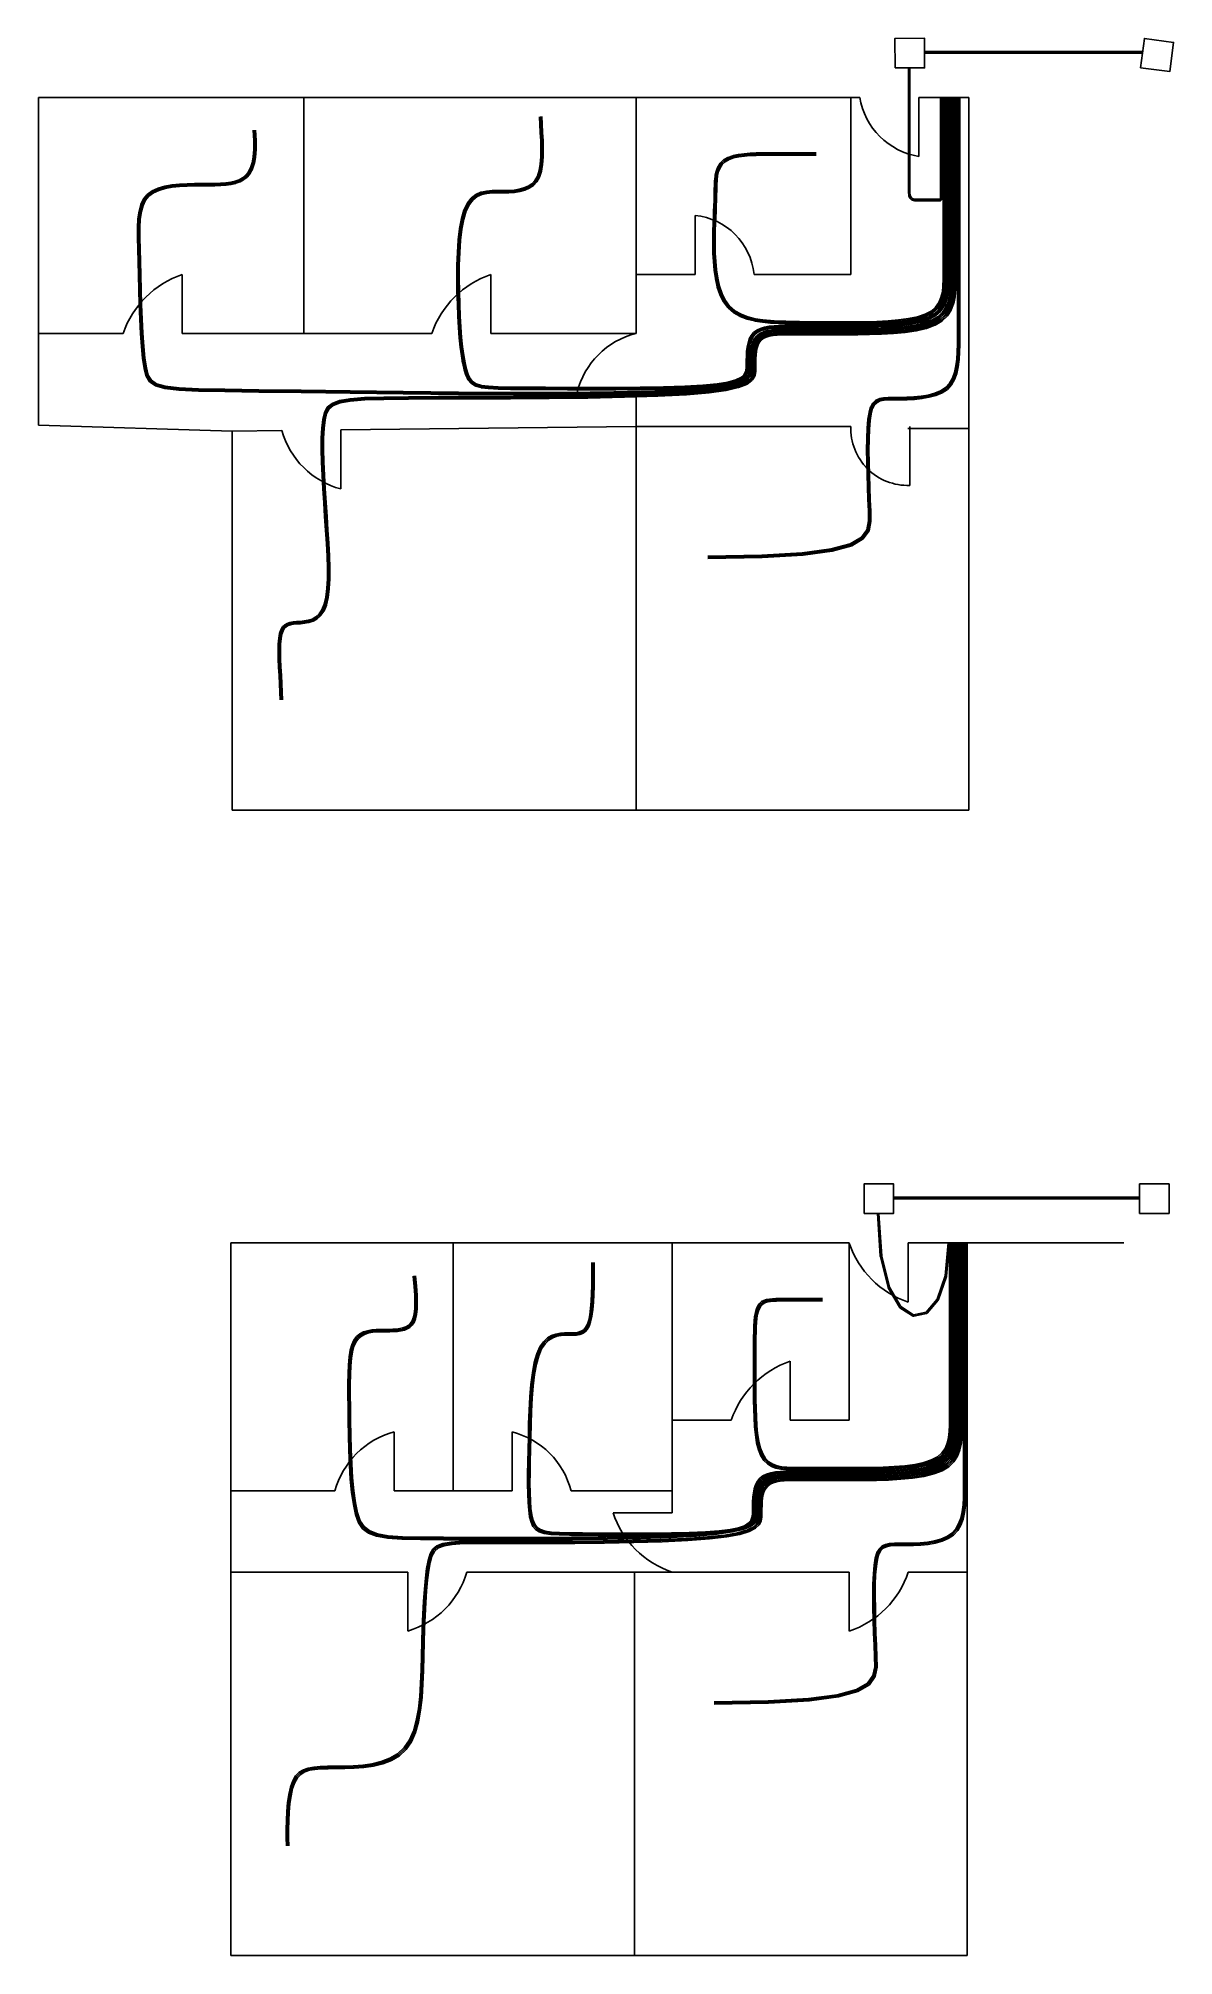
# Model space of a CAD drawing. Header units: millimetres. Extents: x 75 to 2709, y 49 to 1209.
# Drawn here: x 2516.6 to 2709, y 884.1 to 1208.9 of the extents above.
import ezdxf

# ---------------------------------------------------------------- set-up
doc = ezdxf.new("R2010")
doc.units = ezdxf.units.MM
for name, color, linetype in [('Arquetas', 170, 'Continuous'), ('Canalización Interior', 30, 'Continuous'), ('Canalización Secundaria', 90, 'Continuous'), ('Urbanización', 250, 'Continuous')]:
    doc.layers.add(name, color=color, linetype=linetype)

msp = doc.modelspace()

# ---------------------------------------------------------------- linework, layer by layer
at = {"layer": 'Arquetas'}
for points in [[(2661.76, 1203.93), (2666.76, 1203.94), (2666.75, 1208.94), (2661.75, 1208.93)], [(2703.35, 1203.96), (2708.3, 1203.31), (2708.95, 1208.26), (2704, 1208.92)], [(2656.51, 1009.82), (2661.51, 1009.82), (2661.5, 1014.82), (2656.5, 1014.82)], [(2703.19, 1009.82), (2708.19, 1009.82), (2708.19, 1014.82), (2703.19, 1014.82)]]:
    msp.add_lwpolyline(points, close=True, dxfattribs=at)
at = {"layer": 'Canalización Interior'}
for points in [[(2671.53, 1198.93), (2671.53, 1191.43), (2671.53, 1185.42), (2671.53, 1180.69), (2671.53, 1177.05), (2671.53, 1174.27), (2671.53, 1172.15), (2671.53, 1170.5), (2671.53, 1169.1), (2671.52, 1167.78), (2671.48, 1166.51), (2671.35, 1165.32), (2671.11, 1164.21), (2670.71, 1163.2), (2670.12, 1162.3), (2669.29, 1161.51), (2668.19, 1160.86), (2666.8, 1160.35), (2665.15, 1159.96), (2663.32, 1159.69), (2661.37, 1159.5), (2659.35, 1159.39), (2657.35, 1159.33), (2655.41, 1159.31), (2653.6, 1159.31), (2651.98, 1159.31), (2650.53, 1159.31), (2649.22, 1159.31), (2648.05, 1159.31), (2646.98, 1159.31), (2646, 1159.31), (2645.08, 1159.31), (2644.19, 1159.31), (2643.33, 1159.31), (2642.49, 1159.29), (2641.69, 1159.25), (2640.94, 1159.18), (2640.25, 1159.05), (2639.62, 1158.87), (2639.08, 1158.61), (2638.63, 1158.27), (2638.27, 1157.83), (2638, 1157.31), (2637.81, 1156.72), (2637.69, 1156.07), (2637.61, 1155.38), (2637.57, 1154.66), (2637.57, 1153.92), (2637.57, 1153.19), (2637.55, 1152.46), (2637.33, 1151.77), (2636.73, 1151.1), (2635.54, 1150.49), (2633.58, 1149.94), (2630.64, 1149.47), (2626.54, 1149.09), (2621.07, 1148.8), (2614.13, 1148.63), (2606.03, 1148.55), (2597.12, 1148.54), (2587.8, 1148.59), (2578.44, 1148.68), (2569.44, 1148.79), (2561.16, 1148.91), (2553.99, 1149), (2548.22, 1149.07), (2543.76, 1149.15), (2540.43, 1149.31), (2538.06, 1149.59), (2536.47, 1150.05), (2535.47, 1150.74), (2534.89, 1151.71), (2534.55, 1153.02), (2534.29, 1154.7), (2534.09, 1156.7), (2533.93, 1158.94), (2533.81, 1161.34), (2533.72, 1163.83), (2533.64, 1166.34), (2533.58, 1168.79), (2533.52, 1171.1), (2533.46, 1173.21), (2533.42, 1175.12), (2533.42, 1176.82), (2533.5, 1178.33), (2533.68, 1179.64), (2533.99, 1180.77), (2534.45, 1181.72), (2535.08, 1182.5), (2535.91, 1183.1), (2536.9, 1183.55), (2538.03, 1183.88), (2539.25, 1184.1), (2540.52, 1184.23), (2541.82, 1184.3), (2543.1, 1184.32), (2544.33, 1184.32), (2545.48, 1184.33), (2546.54, 1184.34), (2547.51, 1184.38), (2548.4, 1184.45), (2549.22, 1184.57), (2549.95, 1184.75), (2550.62, 1184.99), (2551.21, 1185.32), (2551.73, 1185.75), (2552.18, 1186.29), (2552.55, 1186.97), (2552.83, 1187.82), (2553.03, 1188.86), (2553.13, 1190.11), (2553.14, 1191.6), (2553.04, 1193.36)], [(2671.73, 1198.93), (2671.73, 1191.43), (2671.73, 1185.42), (2671.73, 1180.69), (2671.73, 1177.04), (2671.73, 1174.26), (2671.73, 1172.14), (2671.73, 1170.48), (2671.73, 1169.06), (2671.72, 1167.73), (2671.67, 1166.45), (2671.55, 1165.24), (2671.31, 1164.11), (2670.9, 1163.08), (2670.31, 1162.16), (2669.47, 1161.36), (2668.36, 1160.69), (2666.95, 1160.17), (2665.29, 1159.78), (2663.44, 1159.5), (2661.47, 1159.31), (2659.44, 1159.19), (2657.41, 1159.13), (2655.46, 1159.11), (2653.64, 1159.11), (2652, 1159.11), (2650.54, 1159.11), (2649.23, 1159.11), (2648.06, 1159.11), (2646.99, 1159.11), (2646.01, 1159.11), (2645.1, 1159.11), (2644.22, 1159.11), (2643.38, 1159.11), (2642.55, 1159.09), (2641.77, 1159.06), (2641.04, 1158.98), (2640.37, 1158.86), (2639.76, 1158.68), (2639.23, 1158.43), (2638.79, 1158.1), (2638.45, 1157.68), (2638.19, 1157.17), (2638.01, 1156.6), (2637.88, 1155.98), (2637.82, 1155.32), (2637.79, 1154.63), (2637.78, 1153.93), (2637.8, 1153.23), (2637.8, 1152.55), (2637.66, 1151.89), (2637.26, 1151.26), (2636.45, 1150.68), (2635.1, 1150.15), (2633.07, 1149.67), (2630.22, 1149.27), (2626.41, 1148.94), (2621.58, 1148.69), (2615.92, 1148.51), (2609.7, 1148.39), (2603.17, 1148.31), (2596.61, 1148.27), (2590.27, 1148.24), (2584.41, 1148.23), (2579.31, 1148.21), (2575.16, 1148.16), (2571.9, 1148.06), (2569.43, 1147.88), (2567.63, 1147.56), (2566.38, 1147.09), (2565.57, 1146.42), (2565.08, 1145.52), (2564.81, 1144.35), (2564.65, 1142.9), (2564.56, 1141.18), (2564.55, 1139.25), (2564.6, 1137.15), (2564.7, 1134.92), (2564.82, 1132.61), (2564.97, 1130.25), (2565.13, 1127.9), (2565.29, 1125.59), (2565.42, 1123.35), (2565.53, 1121.22), (2565.59, 1119.21), (2565.59, 1117.37), (2565.51, 1115.71), (2565.34, 1114.26), (2565.06, 1113.06), (2564.67, 1112.11), (2564.18, 1111.41), (2563.62, 1110.9), (2562.99, 1110.55), (2562.33, 1110.34), (2561.66, 1110.22), (2561, 1110.15), (2560.37, 1110.11), (2559.78, 1110.05), (2559.25, 1109.96), (2558.77, 1109.81), (2558.36, 1109.57), (2558, 1109.22), (2557.72, 1108.74), (2557.49, 1108.11), (2557.34, 1107.29), (2557.27, 1106.28), (2557.25, 1105.1), (2557.27, 1103.8), (2557.33, 1102.41), (2557.41, 1100.98), (2557.48, 1099.55), (2557.55, 1098.15), (2557.6, 1096.83)], [(2670.53, 1198.93), (2670.53, 1191.43), (2670.53, 1185.42), (2670.53, 1180.7), (2670.53, 1177.07), (2670.53, 1174.31), (2670.53, 1172.22), (2670.53, 1170.61), (2670.53, 1169.26), (2670.52, 1168.01), (2670.48, 1166.83), (2670.36, 1165.73), (2670.13, 1164.71), (2669.75, 1163.79), (2669.19, 1162.98), (2668.4, 1162.27), (2667.36, 1161.69), (2666.03, 1161.24), (2664.47, 1160.89), (2662.73, 1160.65), (2660.87, 1160.48), (2658.95, 1160.38), (2657.03, 1160.33), (2655.17, 1160.31), (2653.44, 1160.31), (2651.87, 1160.31), (2650.45, 1160.31), (2649.17, 1160.31), (2648.01, 1160.31), (2646.93, 1160.31), (2645.93, 1160.31), (2644.96, 1160.31), (2644.02, 1160.31), (2643.09, 1160.31), (2642.17, 1160.29), (2641.28, 1160.25), (2640.44, 1160.16), (2639.65, 1160.01), (2638.94, 1159.8), (2638.32, 1159.5), (2637.79, 1159.1), (2637.38, 1158.59), (2637.07, 1158), (2636.85, 1157.33), (2636.7, 1156.61), (2636.61, 1155.86), (2636.57, 1155.11), (2636.55, 1154.38), (2636.55, 1153.68), (2636.53, 1153.04), (2636.43, 1152.45), (2636.16, 1151.92), (2635.63, 1151.46), (2634.76, 1151.05), (2633.45, 1150.7), (2631.63, 1150.41), (2629.21, 1150.19), (2626.14, 1150.02), (2622.55, 1149.9), (2618.6, 1149.83), (2614.46, 1149.79), (2610.3, 1149.78), (2606.27, 1149.79), (2602.54, 1149.81), (2599.29, 1149.83), (2596.62, 1149.86), (2594.52, 1149.9), (2592.9, 1149.98), (2591.69, 1150.14), (2590.82, 1150.39), (2590.2, 1150.77), (2589.76, 1151.29), (2589.44, 1151.99), (2589.16, 1152.87), (2588.91, 1153.95), (2588.69, 1155.21), (2588.5, 1156.64), (2588.34, 1158.23), (2588.21, 1159.98), (2588.1, 1161.87), (2588.01, 1163.9), (2587.95, 1166.04), (2587.93, 1168.25), (2587.94, 1170.48), (2588.02, 1172.65), (2588.16, 1174.72), (2588.39, 1176.63), (2588.7, 1178.32), (2589.12, 1179.72), (2589.64, 1180.8), (2590.27, 1181.6), (2590.99, 1182.14), (2591.77, 1182.49), (2592.62, 1182.67), (2593.51, 1182.75), (2594.44, 1182.77), (2595.38, 1182.76), (2596.33, 1182.78), (2597.27, 1182.84), (2598.17, 1182.98), (2599.02, 1183.2), (2599.8, 1183.54), (2600.5, 1184.01), (2601.08, 1184.63), (2601.54, 1185.44), (2601.85, 1186.43), (2602.05, 1187.58), (2602.14, 1188.85), (2602.16, 1190.2), (2602.13, 1191.6), (2602.06, 1193), (2601.99, 1194.38), (2601.94, 1195.68)], [(2672.53, 1198.93), (2672.53, 1191.43), (2672.53, 1185.42), (2672.53, 1180.69), (2672.53, 1177.03), (2672.53, 1174.24), (2672.53, 1172.1), (2672.53, 1170.41), (2672.53, 1168.96), (2672.53, 1167.58), (2672.53, 1166.23), (2672.53, 1164.9), (2672.53, 1163.59), (2672.53, 1162.29), (2672.53, 1161), (2672.53, 1159.71), (2672.53, 1158.41), (2672.53, 1157.12), (2672.5, 1155.83), (2672.42, 1154.58), (2672.27, 1153.39), (2672.03, 1152.27), (2671.66, 1151.26), (2671.14, 1150.37), (2670.45, 1149.63), (2669.57, 1149.05), (2668.55, 1148.61), (2667.41, 1148.3), (2666.2, 1148.09), (2664.97, 1147.97), (2663.75, 1147.91), (2662.59, 1147.88), (2661.53, 1147.88), (2660.61, 1147.87), (2659.82, 1147.82), (2659.16, 1147.69), (2658.61, 1147.43), (2658.17, 1147.01), (2657.82, 1146.39), (2657.55, 1145.52), (2657.36, 1144.36), (2657.24, 1142.89), (2657.17, 1141.16), (2657.14, 1139.23), (2657.16, 1137.17), (2657.21, 1135.04), (2657.28, 1132.91), (2657.35, 1130.84), (2657.44, 1128.9), (2657.46, 1127.14), (2657.15, 1125.59), (2656.18, 1124.24), (2654.23, 1123.11), (2650.97, 1122.22), (2646.07, 1121.57), (2639.2, 1121.16), (2630.05, 1121.02)], [(2672.73, 1198.93), (2672.73, 1191.43), (2672.73, 1185.42), (2672.73, 1180.69), (2672.73, 1177.03), (2672.73, 1174.24), (2672.73, 1172.1), (2672.73, 1170.41), (2672.73, 1168.96), (2672.73, 1167.58), (2672.73, 1166.23), (2672.73, 1164.9), (2672.73, 1163.59), (2672.73, 1162.28), (2672.73, 1160.99), (2672.73, 1159.69), (2672.73, 1158.38), (2672.73, 1157.07), (2672.7, 1155.77), (2672.62, 1154.5), (2672.47, 1153.29), (2672.22, 1152.16), (2671.84, 1151.13), (2671.32, 1150.22), (2670.62, 1149.46), (2669.73, 1148.87), (2668.68, 1148.42), (2667.53, 1148.11), (2666.3, 1147.9), (2665.06, 1147.77), (2663.83, 1147.71), (2662.66, 1147.68), (2661.6, 1147.68), (2660.68, 1147.67), (2659.9, 1147.63), (2659.25, 1147.49), (2658.72, 1147.24), (2658.29, 1146.82), (2657.96, 1146.2), (2657.71, 1145.34), (2657.53, 1144.19), (2657.42, 1142.74), (2657.36, 1141.03), (2657.34, 1139.12), (2657.36, 1137.07), (2657.41, 1134.96), (2657.48, 1132.83), (2657.56, 1130.77), (2657.64, 1128.82), (2657.66, 1127.06), (2657.35, 1125.48), (2656.38, 1124.12), (2654.41, 1122.97), (2651.13, 1122.05), (2646.19, 1121.38), (2639.27, 1120.97), (2630.05, 1120.82)], [(2669.93, 1198.93), (2669.93, 1191.43), (2669.93, 1185.43), (2669.93, 1180.71), (2669.93, 1177.08), (2669.93, 1174.33), (2669.93, 1172.27), (2669.93, 1170.68), (2669.93, 1169.36), (2669.92, 1168.15), (2669.88, 1167.02), (2669.77, 1165.97), (2669.54, 1165.01), (2669.18, 1164.15), (2668.63, 1163.39), (2667.87, 1162.73), (2666.86, 1162.19), (2665.57, 1161.77), (2664.06, 1161.45), (2662.37, 1161.22), (2660.57, 1161.07), (2658.7, 1160.98), (2656.84, 1160.93), (2655.03, 1160.91), (2653.34, 1160.91), (2651.8, 1160.91), (2650.4, 1160.91), (2649.11, 1160.91), (2647.9, 1160.92), (2646.74, 1160.93), (2645.59, 1160.94), (2644.44, 1160.96), (2643.24, 1160.99), (2641.98, 1161.03), (2640.68, 1161.1), (2639.36, 1161.23), (2638.07, 1161.43), (2636.83, 1161.75), (2635.67, 1162.19), (2634.63, 1162.79), (2633.74, 1163.56), (2633.01, 1164.53), (2632.45, 1165.67), (2632.02, 1166.93), (2631.71, 1168.29), (2631.5, 1169.7), (2631.38, 1171.14), (2631.31, 1172.55), (2631.29, 1173.91), (2631.29, 1175.19), (2631.31, 1176.38), (2631.35, 1177.51), (2631.39, 1178.57), (2631.43, 1179.57), (2631.47, 1180.53), (2631.51, 1181.46), (2631.53, 1182.36), (2631.54, 1183.24), (2631.56, 1184.09), (2631.6, 1184.91), (2631.7, 1185.67), (2631.86, 1186.38), (2632.11, 1187.02), (2632.48, 1187.57), (2632.98, 1188.03), (2633.63, 1188.4), (2634.41, 1188.67), (2635.29, 1188.86), (2636.24, 1188.99), (2637.23, 1189.07), (2638.23, 1189.11), (2639.21, 1189.13), (2640.16, 1189.13), (2641.03, 1189.13), (2641.88, 1189.13), (2642.73, 1189.13), (2643.62, 1189.13), (2644.59, 1189.13), (2645.68, 1189.13), (2646.94, 1189.13), (2648.39, 1189.13)], [(2672.78, 1004.8), (2672.78, 997.3), (2672.78, 991.29), (2672.78, 986.56), (2672.78, 982.91), (2672.78, 980.12), (2672.78, 978), (2672.78, 976.34), (2672.78, 974.93), (2672.77, 973.59), (2672.73, 972.31), (2672.6, 971.1), (2672.36, 969.98), (2671.96, 968.95), (2671.36, 968.02), (2670.52, 967.22), (2669.41, 966.56), (2668, 966.03), (2666.34, 965.64), (2664.49, 965.36), (2662.52, 965.17), (2660.49, 965.06), (2658.47, 965), (2656.51, 964.98), (2654.69, 964.97), (2653.05, 964.97), (2651.59, 964.97), (2650.29, 964.97), (2649.11, 964.97), (2648.05, 964.97), (2647.07, 964.97), (2646.15, 964.97), (2645.28, 964.97), (2644.43, 964.97), (2643.61, 964.96), (2642.83, 964.92), (2642.09, 964.85), (2641.42, 964.73), (2640.81, 964.55), (2640.29, 964.3), (2639.85, 963.96), (2639.5, 963.54), (2639.24, 963.04), (2639.06, 962.47), (2638.93, 961.85), (2638.86, 961.19), (2638.82, 960.51), (2638.8, 959.82), (2638.8, 959.14), (2638.78, 958.48), (2638.66, 957.85), (2638.34, 957.25), (2637.7, 956.69), (2636.65, 956.18), (2635.09, 955.72), (2632.91, 955.33), (2630, 955.01), (2626.33, 954.76), (2622.02, 954.57), (2617.29, 954.45), (2612.33, 954.37), (2607.34, 954.32), (2602.51, 954.31), (2598.06, 954.31), (2594.17, 954.31), (2590.99, 954.31), (2588.49, 954.27), (2586.58, 954.15), (2585.16, 953.92), (2584.15, 953.53), (2583.46, 952.94), (2583, 952.13), (2582.67, 951.04), (2582.41, 949.67), (2582.2, 948.02), (2582.02, 946.15), (2581.88, 944.1), (2581.76, 941.91), (2581.67, 939.61), (2581.59, 937.25), (2581.53, 934.87), (2581.47, 932.51), (2581.38, 930.2), (2581.23, 927.98), (2581, 925.87), (2580.65, 923.92), (2580.16, 922.16), (2579.48, 920.61), (2578.6, 919.31), (2577.49, 918.29), (2576.18, 917.52), (2574.73, 916.95), (2573.18, 916.57), (2571.58, 916.34), (2569.98, 916.21), (2568.41, 916.16), (2566.94, 916.15), (2565.6, 916.15), (2564.39, 916.12), (2563.31, 916.03), (2562.35, 915.86), (2561.52, 915.57), (2560.81, 915.13), (2560.21, 914.52), (2559.73, 913.69), (2559.35, 912.63), (2559.06, 911.38), (2558.86, 910), (2558.73, 908.52), (2558.66, 906.99), (2558.63, 905.48), (2558.63, 904.03), (2558.65, 902.69)], [(2672.98, 1004.8), (2672.98, 997.3), (2672.98, 991.28), (2672.98, 986.56), (2672.98, 982.9), (2672.98, 980.12), (2672.98, 977.99), (2672.98, 976.32), (2672.98, 974.89), (2672.97, 973.55), (2672.93, 972.25), (2672.8, 971.02), (2672.56, 969.88), (2672.15, 968.83), (2671.55, 967.89), (2670.7, 967.07), (2669.58, 966.39), (2668.16, 965.86), (2666.48, 965.45), (2664.61, 965.17), (2662.62, 964.97), (2660.57, 964.86), (2658.53, 964.8), (2656.56, 964.78), (2654.72, 964.77), (2653.08, 964.77), (2651.61, 964.77), (2650.3, 964.77), (2649.12, 964.77), (2648.06, 964.77), (2647.08, 964.77), (2646.17, 964.77), (2645.31, 964.77), (2644.48, 964.77), (2643.67, 964.76), (2642.91, 964.72), (2642.19, 964.65), (2641.54, 964.53), (2640.95, 964.36), (2640.44, 964.12), (2640.01, 963.8), (2639.68, 963.39), (2639.43, 962.9), (2639.25, 962.35), (2639.13, 961.74), (2639.05, 961.1), (2639.02, 960.43), (2639, 959.75), (2639, 959.08), (2638.98, 958.41), (2638.86, 957.77), (2638.54, 957.16), (2637.9, 956.58), (2636.85, 956.06), (2635.28, 955.59), (2633.09, 955.18), (2630.17, 954.84), (2626.48, 954.58), (2622.16, 954.39), (2617.41, 954.26), (2612.43, 954.17), (2607.43, 954.13), (2602.59, 954.11), (2598.13, 954.11), (2594.23, 954.12), (2591.06, 954.12), (2588.57, 954.07), (2586.67, 953.96), (2585.26, 953.72), (2584.27, 953.34), (2583.59, 952.76), (2583.14, 951.95), (2582.83, 950.88), (2582.59, 949.51), (2582.38, 947.89), (2582.21, 946.03), (2582.07, 944), (2581.96, 941.81), (2581.87, 939.53), (2581.79, 937.18), (2581.73, 934.8), (2581.67, 932.43), (2581.58, 930.12), (2581.43, 927.89), (2581.2, 925.77), (2580.84, 923.8), (2580.34, 922.02), (2579.66, 920.46), (2578.76, 919.15), (2577.64, 918.11), (2576.32, 917.33), (2574.85, 916.76), (2573.28, 916.38), (2571.67, 916.14), (2570.05, 916.01), (2568.48, 915.96), (2567.01, 915.95), (2565.67, 915.94), (2564.46, 915.92), (2563.4, 915.83), (2562.46, 915.67), (2561.64, 915.38), (2560.95, 914.95), (2560.37, 914.35), (2559.89, 913.54), (2559.52, 912.5), (2559.25, 911.28), (2559.05, 909.91), (2558.93, 908.46), (2558.85, 906.96), (2558.83, 905.47), (2558.83, 904.03), (2558.85, 902.7)], [(2673.18, 1004.8), (2673.18, 997.3), (2673.18, 991.28), (2673.18, 986.55), (2673.18, 982.9), (2673.18, 980.11), (2673.18, 977.98), (2673.18, 976.3), (2673.18, 974.86), (2673.17, 973.5), (2673.13, 972.19), (2673, 970.94), (2672.75, 969.78), (2672.34, 968.71), (2671.73, 967.75), (2670.88, 966.92), (2669.75, 966.22), (2668.31, 965.68), (2666.61, 965.27), (2664.73, 964.98), (2662.72, 964.78), (2660.65, 964.66), (2658.59, 964.6), (2656.61, 964.58), (2654.76, 964.57), (2653.1, 964.57), (2651.62, 964.57), (2650.31, 964.57), (2649.13, 964.57), (2648.07, 964.57), (2647.1, 964.57), (2646.2, 964.57), (2645.34, 964.57), (2644.52, 964.57), (2643.74, 964.56), (2642.99, 964.52), (2642.29, 964.46), (2641.66, 964.34), (2641.09, 964.18), (2640.59, 963.94), (2640.18, 963.63), (2639.86, 963.24), (2639.61, 962.76), (2639.44, 962.23), (2639.32, 961.64), (2639.25, 961.01), (2639.22, 960.36), (2639.2, 959.68), (2639.2, 959.01), (2639.18, 958.34), (2639.06, 957.69), (2638.73, 957.07), (2638.09, 956.48), (2637.04, 955.94), (2635.46, 955.45), (2633.26, 955.02), (2630.34, 954.67), (2626.63, 954.4), (2622.3, 954.2), (2617.53, 954.06), (2612.54, 953.98), (2607.52, 953.93), (2602.67, 953.91), (2598.2, 953.91), (2594.3, 953.92), (2591.13, 953.92), (2588.65, 953.88), (2586.75, 953.76), (2585.36, 953.53), (2584.39, 953.14), (2583.73, 952.57), (2583.29, 951.77), (2583, 950.71), (2582.76, 949.36), (2582.56, 947.75), (2582.4, 945.91), (2582.26, 943.89), (2582.15, 941.72), (2582.06, 939.45), (2581.99, 937.1), (2581.93, 934.73), (2581.86, 932.36), (2581.77, 930.04), (2581.63, 927.79), (2581.39, 925.66), (2581.03, 923.68), (2580.52, 921.88), (2579.83, 920.31), (2578.93, 918.98), (2577.79, 917.94), (2576.45, 917.15), (2574.97, 916.57), (2573.39, 916.18), (2571.76, 915.94), (2570.13, 915.81), (2568.55, 915.76), (2567.07, 915.75), (2565.73, 915.74), (2564.54, 915.72), (2563.49, 915.63), (2562.56, 915.47), (2561.76, 915.19), (2561.08, 914.77), (2560.52, 914.18), (2560.06, 913.38), (2559.7, 912.37), (2559.43, 911.17), (2559.24, 909.83), (2559.12, 908.4), (2559.05, 906.93), (2559.03, 905.46), (2559.03, 904.03), (2559.05, 902.7)], [(2672.58, 1004.8), (2672.58, 997.3), (2672.58, 991.29), (2672.58, 986.56), (2672.58, 982.91), (2672.58, 980.13), (2672.58, 978.02), (2672.58, 976.36), (2672.58, 974.96), (2672.57, 973.64), (2672.53, 972.38), (2672.41, 971.19), (2672.16, 970.08), (2671.77, 969.06), (2671.17, 968.16), (2670.35, 967.37), (2669.25, 966.72), (2667.85, 966.21), (2666.2, 965.83), (2664.37, 965.55), (2662.42, 965.37), (2660.41, 965.25), (2658.4, 965.2), (2656.46, 965.18), (2654.66, 965.17), (2653.03, 965.17), (2651.58, 965.17), (2650.28, 965.17), (2649.1, 965.17), (2648.04, 965.17), (2647.05, 965.17), (2646.13, 965.17), (2645.24, 965.17), (2644.38, 965.17), (2643.54, 965.16), (2642.75, 965.12), (2641.99, 965.04), (2641.3, 964.92), (2640.68, 964.73), (2640.13, 964.47), (2639.68, 964.13), (2639.32, 963.69), (2639.06, 963.17), (2638.86, 962.59), (2638.74, 961.95), (2638.66, 961.28), (2638.62, 960.59), (2638.6, 959.89), (2638.6, 959.21), (2638.58, 958.55), (2638.44, 957.92), (2638.05, 957.34), (2637.29, 956.79), (2636.05, 956.3), (2634.19, 955.86), (2631.6, 955.48), (2628.15, 955.17), (2623.78, 954.94), (2618.66, 954.76), (2613.02, 954.64), (2607.11, 954.57), (2601.14, 954.53), (2595.35, 954.52), (2589.97, 954.53), (2585.24, 954.55), (2581.34, 954.58), (2578.21, 954.66), (2575.76, 954.83), (2573.9, 955.15), (2572.53, 955.65), (2571.55, 956.4), (2570.86, 957.42), (2570.37, 958.79), (2569.99, 960.5), (2569.7, 962.53), (2569.48, 964.79), (2569.33, 967.2), (2569.22, 969.7), (2569.16, 972.21), (2569.11, 974.66), (2569.09, 976.97), (2569.07, 979.08), (2569.06, 980.98), (2569.09, 982.69), (2569.15, 984.19), (2569.27, 985.51), (2569.46, 986.64), (2569.73, 987.59), (2570.09, 988.36), (2570.55, 988.96), (2571.1, 989.42), (2571.72, 989.74), (2572.4, 989.96), (2573.12, 990.09), (2573.85, 990.16), (2574.59, 990.18), (2575.32, 990.19), (2576.02, 990.19), (2576.68, 990.2), (2577.3, 990.24), (2577.87, 990.31), (2578.4, 990.43), (2578.87, 990.61), (2579.29, 990.86), (2579.64, 991.19), (2579.93, 991.61), (2580.15, 992.15), (2580.31, 992.84), (2580.4, 993.69), (2580.42, 994.73), (2580.39, 995.98), (2580.28, 997.47), (2580.12, 999.22)], [(2672.38, 1004.8), (2672.38, 997.3), (2672.38, 991.29), (2672.38, 986.56), (2672.38, 982.91), (2672.38, 980.14), (2672.38, 978.03), (2672.38, 976.39), (2672.38, 974.99), (2672.37, 973.69), (2672.33, 972.44), (2672.21, 971.27), (2671.97, 970.18), (2671.57, 969.18), (2670.99, 968.3), (2670.17, 967.53), (2669.08, 966.89), (2667.7, 966.39), (2666.07, 966.01), (2664.25, 965.74), (2662.32, 965.56), (2660.33, 965.45), (2658.34, 965.4), (2656.42, 965.38), (2654.62, 965.37), (2653.01, 965.37), (2651.57, 965.37), (2650.27, 965.37), (2649.1, 965.37), (2648.03, 965.37), (2647.04, 965.37), (2646.11, 965.37), (2645.21, 965.37), (2644.33, 965.37), (2643.48, 965.36), (2642.66, 965.32), (2641.89, 965.24), (2641.18, 965.11), (2640.54, 964.92), (2639.98, 964.65), (2639.51, 964.3), (2639.15, 963.85), (2638.87, 963.31), (2638.67, 962.71), (2638.54, 962.06), (2638.46, 961.37), (2638.42, 960.67), (2638.4, 959.96), (2638.4, 959.28), (2638.38, 958.62), (2638.24, 958), (2637.85, 957.42), (2637.1, 956.9), (2635.86, 956.42), (2634.01, 956), (2631.42, 955.64), (2627.98, 955.34), (2623.63, 955.11), (2618.52, 954.95), (2612.91, 954.83), (2607.01, 954.76), (2601.07, 954.73), (2595.3, 954.72), (2589.95, 954.73), (2585.25, 954.75), (2581.36, 954.78), (2578.26, 954.86), (2575.84, 955.03), (2574, 955.34), (2572.65, 955.84), (2571.69, 956.58), (2571.02, 957.6), (2570.54, 958.95), (2570.17, 960.65), (2569.89, 962.66), (2569.67, 964.9), (2569.52, 967.3), (2569.42, 969.77), (2569.35, 972.26), (2569.31, 974.68), (2569.29, 976.97), (2569.27, 979.05), (2569.26, 980.93), (2569.29, 982.61), (2569.35, 984.1), (2569.46, 985.39), (2569.65, 986.5), (2569.9, 987.44), (2570.25, 988.19), (2570.7, 988.79), (2571.24, 989.23), (2571.84, 989.55), (2572.51, 989.76), (2573.21, 989.89), (2573.93, 989.96), (2574.66, 989.98), (2575.38, 989.99), (2576.08, 989.99), (2576.75, 990), (2577.38, 990.04), (2577.97, 990.12), (2578.51, 990.24), (2579, 990.43), (2579.43, 990.69), (2579.8, 991.04), (2580.1, 991.48), (2580.33, 992.05), (2580.5, 992.76), (2580.59, 993.64), (2580.62, 994.7), (2580.58, 995.97), (2580.48, 997.48), (2580.31, 999.24)], [(2672.18, 1004.8), (2672.18, 997.3), (2672.18, 991.29), (2672.18, 986.56), (2672.18, 982.92), (2672.18, 980.15), (2672.18, 978.05), (2672.18, 976.41), (2672.18, 975.03), (2672.17, 973.73), (2672.13, 972.5), (2672.01, 971.35), (2671.77, 970.28), (2671.38, 969.3), (2670.8, 968.43), (2669.99, 967.68), (2668.91, 967.06), (2667.54, 966.57), (2665.93, 966.2), (2664.14, 965.94), (2662.22, 965.76), (2660.25, 965.65), (2658.27, 965.6), (2656.37, 965.58), (2654.59, 965.57), (2652.99, 965.57), (2651.55, 965.57), (2650.26, 965.57), (2649.09, 965.57), (2648.02, 965.57), (2647.02, 965.57), (2646.09, 965.57), (2645.18, 965.57), (2644.29, 965.57), (2643.42, 965.56), (2642.58, 965.51), (2641.79, 965.43), (2641.06, 965.3), (2640.4, 965.11), (2639.83, 964.83), (2639.35, 964.46), (2638.97, 964), (2638.68, 963.45), (2638.48, 962.83), (2638.34, 962.16), (2638.26, 961.46), (2638.22, 960.74), (2638.2, 960.03), (2638.2, 959.34), (2638.18, 958.69), (2638.04, 958.08), (2637.65, 957.51), (2636.9, 957), (2635.67, 956.54), (2633.82, 956.13), (2631.24, 955.79), (2627.82, 955.51), (2623.47, 955.29), (2618.39, 955.13), (2612.79, 955.03), (2606.92, 954.96), (2600.99, 954.93), (2595.25, 954.92), (2589.93, 954.93), (2585.25, 954.95), (2581.39, 954.98), (2578.31, 955.05), (2575.91, 955.22), (2574.1, 955.53), (2572.77, 956.03), (2571.82, 956.76), (2571.17, 957.77), (2570.7, 959.11), (2570.35, 960.8), (2570.07, 962.8), (2569.87, 965.02), (2569.72, 967.39), (2569.62, 969.85), (2569.55, 972.31), (2569.51, 974.71), (2569.49, 976.97), (2569.47, 979.03), (2569.46, 980.88), (2569.49, 982.54), (2569.55, 984), (2569.66, 985.28), (2569.83, 986.37), (2570.08, 987.28), (2570.42, 988.03), (2570.86, 988.61), (2571.38, 989.04), (2571.97, 989.36), (2572.61, 989.57), (2573.3, 989.7), (2574.01, 989.76), (2574.73, 989.78), (2575.45, 989.79), (2576.15, 989.79), (2576.82, 989.81), (2577.47, 989.85), (2578.07, 989.93), (2578.63, 990.06), (2579.13, 990.25), (2579.58, 990.52), (2579.96, 990.89), (2580.27, 991.35), (2580.51, 991.95), (2580.68, 992.68), (2580.78, 993.58), (2580.82, 994.67), (2580.78, 995.97), (2580.68, 997.49), (2580.51, 999.26)], [(2671.98, 1004.8), (2671.98, 997.3), (2671.98, 991.29), (2671.98, 986.56), (2671.98, 982.92), (2671.98, 980.16), (2671.98, 978.06), (2671.98, 976.43), (2671.98, 975.06), (2671.97, 973.78), (2671.93, 972.57), (2671.81, 971.43), (2671.58, 970.38), (2671.19, 969.42), (2670.62, 968.57), (2669.81, 967.83), (2668.75, 967.22), (2667.39, 966.74), (2665.79, 966.38), (2664.02, 966.13), (2662.12, 965.95), (2660.16, 965.85), (2658.21, 965.8), (2656.32, 965.78), (2654.56, 965.77), (2652.96, 965.77), (2651.54, 965.77), (2650.25, 965.77), (2649.08, 965.77), (2648.01, 965.77), (2647.01, 965.77), (2646.06, 965.77), (2645.14, 965.77), (2644.24, 965.77), (2643.35, 965.76), (2642.5, 965.71), (2641.69, 965.63), (2640.95, 965.49), (2640.27, 965.29), (2639.68, 965.01), (2639.18, 964.63), (2638.79, 964.15), (2638.5, 963.59), (2638.29, 962.95), (2638.15, 962.27), (2638.06, 961.55), (2638.02, 960.82), (2638, 960.1), (2638, 959.41), (2637.99, 958.76), (2637.91, 958.16), (2637.7, 957.61), (2637.29, 957.11), (2636.62, 956.67), (2635.61, 956.29), (2634.2, 955.97), (2632.32, 955.71), (2629.95, 955.52), (2627.16, 955.39), (2624.1, 955.31), (2620.87, 955.26), (2617.6, 955.25), (2614.42, 955.26), (2611.46, 955.27), (2608.83, 955.3), (2606.63, 955.32), (2604.84, 955.36), (2603.42, 955.45), (2602.31, 955.61), (2601.47, 955.87), (2600.86, 956.26), (2600.41, 956.8), (2600.09, 957.52), (2599.86, 958.43), (2599.7, 959.54), (2599.59, 960.84), (2599.53, 962.31), (2599.51, 963.95), (2599.52, 965.75), (2599.55, 967.69), (2599.59, 969.76), (2599.64, 971.96), (2599.69, 974.22), (2599.77, 976.5), (2599.9, 978.73), (2600.07, 980.86), (2600.32, 982.83), (2600.64, 984.58), (2601.06, 986.06), (2601.58, 987.22), (2602.19, 988.1), (2602.86, 988.73), (2603.58, 989.15), (2604.32, 989.4), (2605.06, 989.53), (2605.78, 989.58), (2606.47, 989.59), (2607.09, 989.59), (2607.66, 989.62), (2608.16, 989.7), (2608.61, 989.86), (2609.01, 990.12), (2609.34, 990.5), (2609.63, 991.04), (2609.86, 991.76), (2610.04, 992.67), (2610.17, 993.74), (2610.27, 994.94), (2610.34, 996.24), (2610.38, 997.58), (2610.4, 998.94), (2610.4, 1000.27), (2610.4, 1001.54)], [(2671.78, 1004.8), (2671.78, 997.3), (2671.78, 991.29), (2671.78, 986.57), (2671.78, 982.93), (2671.78, 980.16), (2671.78, 978.07), (2671.78, 976.45), (2671.78, 975.09), (2671.77, 973.83), (2671.73, 972.63), (2671.61, 971.51), (2671.38, 970.48), (2671, 969.54), (2670.43, 968.71), (2669.64, 967.99), (2668.58, 967.39), (2667.24, 966.92), (2665.66, 966.57), (2663.9, 966.32), (2662.02, 966.15), (2660.08, 966.05), (2658.15, 966), (2656.27, 965.98), (2654.52, 965.97), (2652.94, 965.97), (2651.52, 965.97), (2650.24, 965.97), (2649.07, 965.97), (2648, 965.97), (2646.99, 965.97), (2646.04, 965.97), (2645.11, 965.97), (2644.19, 965.97), (2643.29, 965.95), (2642.42, 965.91), (2641.59, 965.83), (2640.83, 965.69), (2640.13, 965.48), (2639.52, 965.19), (2639.01, 964.8), (2638.61, 964.31), (2638.31, 963.72), (2638.1, 963.07), (2637.95, 962.37), (2637.87, 961.64), (2637.82, 960.9), (2637.8, 960.17), (2637.8, 959.48), (2637.79, 958.83), (2637.71, 958.24), (2637.5, 957.7), (2637.1, 957.22), (2636.42, 956.79), (2635.42, 956.43), (2634.02, 956.12), (2632.16, 955.88), (2629.79, 955.7), (2627.03, 955.58), (2623.98, 955.5), (2620.77, 955.46), (2617.53, 955.45), (2614.38, 955.46), (2611.43, 955.48), (2608.83, 955.5), (2606.66, 955.52), (2604.89, 955.56), (2603.49, 955.65), (2602.41, 955.81), (2601.59, 956.06), (2600.99, 956.44), (2600.57, 956.98), (2600.26, 957.68), (2600.04, 958.58), (2599.89, 959.68), (2599.79, 960.96), (2599.73, 962.41), (2599.71, 964.02), (2599.73, 965.8), (2599.76, 967.71), (2599.79, 969.76), (2599.84, 971.93), (2599.89, 974.17), (2599.97, 976.42), (2600.09, 978.63), (2600.26, 980.74), (2600.5, 982.69), (2600.81, 984.43), (2601.22, 985.89), (2601.73, 987.05), (2602.32, 987.91), (2602.98, 988.53), (2603.68, 988.95), (2604.4, 989.2), (2605.14, 989.33), (2605.85, 989.38), (2606.53, 989.39), (2607.16, 989.39), (2607.73, 989.42), (2608.25, 989.5), (2608.72, 989.67), (2609.13, 989.93), (2609.48, 990.32), (2609.78, 990.88), (2610.02, 991.61), (2610.22, 992.54), (2610.36, 993.64), (2610.46, 994.86), (2610.53, 996.18), (2610.57, 997.54), (2610.6, 998.92), (2610.6, 1000.27), (2610.6, 1001.54)], [(2671.58, 1004.8), (2671.58, 997.3), (2671.58, 991.29), (2671.58, 986.57), (2671.58, 982.93), (2671.58, 980.17), (2671.58, 978.09), (2671.58, 976.48), (2671.58, 975.13), (2671.57, 973.88), (2671.53, 972.7), (2671.41, 971.59), (2671.18, 970.58), (2670.81, 969.66), (2670.24, 968.84), (2669.46, 968.14), (2668.41, 967.56), (2667.09, 967.1), (2665.52, 966.76), (2663.78, 966.51), (2661.92, 966.35), (2660, 966.25), (2658.08, 966.19), (2656.23, 966.18), (2654.49, 966.17), (2652.92, 966.17), (2651.51, 966.17), (2650.23, 966.17), (2649.06, 966.17), (2647.99, 966.17), (2646.98, 966.17), (2646.02, 966.17), (2645.08, 966.17), (2644.15, 966.17), (2643.23, 966.15), (2642.34, 966.11), (2641.49, 966.02), (2640.71, 965.88), (2640, 965.66), (2639.37, 965.36), (2638.85, 964.96), (2638.44, 964.46), (2638.13, 963.86), (2637.91, 963.19), (2637.76, 962.47), (2637.67, 961.73), (2637.62, 960.98), (2637.6, 960.24), (2637.6, 959.54), (2637.59, 958.9), (2637.51, 958.31), (2637.31, 957.79), (2636.9, 957.32), (2636.23, 956.91), (2635.23, 956.56), (2633.84, 956.28), (2631.99, 956.05), (2629.64, 955.88), (2626.89, 955.76), (2623.86, 955.69), (2620.68, 955.66), (2617.46, 955.65), (2614.33, 955.66), (2611.41, 955.68), (2608.83, 955.7), (2606.68, 955.72), (2604.94, 955.76), (2603.57, 955.85), (2602.51, 956), (2601.71, 956.26), (2601.13, 956.63), (2600.72, 957.15), (2600.44, 957.85), (2600.22, 958.74), (2600.08, 959.82), (2599.98, 961.07), (2599.93, 962.5), (2599.91, 964.1), (2599.93, 965.84), (2599.96, 967.73), (2599.99, 969.76), (2600.04, 971.9), (2600.09, 974.12), (2600.17, 976.35), (2600.28, 978.53), (2600.45, 980.62), (2600.68, 982.55), (2600.99, 984.27), (2601.39, 985.72), (2601.88, 986.87), (2602.46, 987.73), (2603.1, 988.34), (2603.78, 988.76), (2604.49, 989.01), (2605.21, 989.13), (2605.92, 989.18), (2606.6, 989.19), (2607.23, 989.19), (2607.81, 989.22), (2608.34, 989.31), (2608.82, 989.47), (2609.25, 989.74), (2609.62, 990.15), (2609.93, 990.71), (2610.19, 991.46), (2610.39, 992.41), (2610.55, 993.53), (2610.65, 994.78), (2610.73, 996.12), (2610.77, 997.51), (2610.8, 998.9), (2610.8, 1000.26), (2610.8, 1001.54)], [(2673.58, 1004.8), (2673.58, 997.3), (2673.58, 991.28), (2673.58, 986.55), (2673.58, 982.89), (2673.58, 980.1), (2673.58, 977.96), (2673.58, 976.27), (2673.58, 974.83), (2673.58, 973.45), (2673.58, 972.1), (2673.58, 970.77), (2673.58, 969.46), (2673.58, 968.16), (2673.58, 966.86), (2673.58, 965.57), (2673.58, 964.28), (2673.58, 962.98), (2673.55, 961.69), (2673.48, 960.44), (2673.33, 959.25), (2673.08, 958.14), (2672.71, 957.13), (2672.19, 956.24), (2671.5, 955.49), (2670.63, 954.91), (2669.6, 954.47), (2668.46, 954.16), (2667.25, 953.96), (2666.02, 953.83), (2664.8, 953.77), (2663.64, 953.75), (2662.59, 953.74), (2661.66, 953.74), (2660.88, 953.69), (2660.21, 953.55), (2659.66, 953.3), (2659.22, 952.88), (2658.87, 952.25), (2658.6, 951.38), (2658.41, 950.22), (2658.29, 948.75), (2658.22, 947.02), (2658.2, 945.1), (2658.22, 943.03), (2658.26, 940.91), (2658.33, 938.78), (2658.41, 936.71), (2658.49, 934.77), (2658.51, 933.01), (2658.21, 931.45), (2657.24, 930.1), (2655.29, 928.98), (2652.02, 928.08), (2647.12, 927.43), (2640.26, 927.03), (2631.1, 926.88)], [(2673.78, 1004.8), (2673.78, 997.3), (2673.78, 991.28), (2673.78, 986.55), (2673.78, 982.89), (2673.78, 980.1), (2673.78, 977.96), (2673.78, 976.27), (2673.78, 974.83), (2673.78, 973.45), (2673.78, 972.1), (2673.78, 970.77), (2673.78, 969.45), (2673.78, 968.15), (2673.78, 966.85), (2673.78, 965.55), (2673.78, 964.25), (2673.78, 962.93), (2673.75, 961.63), (2673.68, 960.36), (2673.52, 959.15), (2673.27, 958.02), (2672.9, 956.99), (2672.37, 956.08), (2671.67, 955.33), (2670.78, 954.73), (2669.74, 954.29), (2668.58, 953.97), (2667.36, 953.76), (2666.11, 953.63), (2664.88, 953.57), (2663.71, 953.55), (2662.65, 953.55), (2661.74, 953.54), (2660.96, 953.49), (2660.31, 953.36), (2659.77, 953.1), (2659.34, 952.69), (2659.01, 952.07), (2658.76, 951.2), (2658.59, 950.06), (2658.47, 948.6), (2658.41, 946.89), (2658.39, 944.98), (2658.42, 942.93), (2658.46, 940.82), (2658.53, 938.7), (2658.61, 936.63), (2658.69, 934.69), (2658.72, 932.92), (2658.41, 931.35), (2657.43, 929.98), (2655.47, 928.83), (2652.18, 927.92), (2647.24, 927.25), (2640.33, 926.83), (2631.1, 926.68)], [(2671.38, 1004.8), (2671.38, 997.3), (2671.38, 991.29), (2671.38, 986.57), (2671.38, 982.93), (2671.38, 980.18), (2671.38, 978.1), (2671.38, 976.5), (2671.38, 975.16), (2671.37, 973.92), (2671.33, 972.76), (2671.22, 971.67), (2670.99, 970.68), (2670.62, 969.78), (2670.06, 968.98), (2669.28, 968.29), (2668.25, 967.72), (2666.93, 967.28), (2665.39, 966.94), (2663.66, 966.7), (2661.82, 966.54), (2659.92, 966.44), (2658.02, 966.39), (2656.18, 966.38), (2654.46, 966.37), (2652.9, 966.37), (2651.49, 966.37), (2650.22, 966.37), (2649.06, 966.37), (2647.99, 966.37), (2646.99, 966.37), (2646.04, 966.37), (2645.11, 966.37), (2644.19, 966.38), (2643.29, 966.41), (2642.42, 966.5), (2641.59, 966.67), (2640.83, 966.96), (2640.13, 967.38), (2639.52, 967.98), (2639.01, 968.77), (2638.61, 969.77), (2638.31, 970.96), (2638.1, 972.29), (2637.95, 973.71), (2637.87, 975.19), (2637.82, 976.69), (2637.8, 978.16), (2637.8, 979.56), (2637.8, 980.86), (2637.8, 982.06), (2637.8, 983.18), (2637.8, 984.23), (2637.8, 985.22), (2637.8, 986.18), (2637.8, 987.11), (2637.8, 988.02), (2637.8, 988.94), (2637.81, 989.84), (2637.84, 990.71), (2637.89, 991.55), (2637.97, 992.32), (2638.1, 993.03), (2638.27, 993.65), (2638.5, 994.16), (2638.79, 994.57), (2639.15, 994.88), (2639.55, 995.09), (2640, 995.24), (2640.49, 995.33), (2641.01, 995.38), (2641.55, 995.39), (2642.12, 995.4), (2642.69, 995.4), (2643.31, 995.4), (2644, 995.4), (2644.78, 995.4), (2645.69, 995.4), (2646.75, 995.4), (2647.99, 995.4), (2649.45, 995.4)], [(2671.18, 1004.8), (2671.18, 997.3), (2671.18, 991.29), (2671.18, 986.57), (2671.18, 982.94), (2671.18, 980.19), (2671.18, 978.12), (2671.18, 976.52), (2671.18, 975.19), (2671.17, 973.97), (2671.13, 972.82), (2671.02, 971.76), (2670.79, 970.78), (2670.42, 969.89), (2669.87, 969.11), (2669.1, 968.44), (2668.08, 967.89), (2666.78, 967.45), (2665.25, 967.13), (2663.54, 966.89), (2661.72, 966.74), (2659.84, 966.64), (2657.96, 966.59), (2656.13, 966.58), (2654.42, 966.57), (2652.88, 966.57), (2651.48, 966.57), (2650.22, 966.57), (2649.06, 966.57), (2648, 966.57), (2647.01, 966.57), (2646.06, 966.57), (2645.14, 966.57), (2644.24, 966.58), (2643.35, 966.61), (2642.5, 966.7), (2641.69, 966.87), (2640.95, 967.15), (2640.27, 967.57), (2639.68, 968.16), (2639.18, 968.94), (2638.79, 969.93), (2638.5, 971.1), (2638.29, 972.4), (2638.15, 973.81), (2638.06, 975.28), (2638.02, 976.75), (2638, 978.21), (2638, 979.59), (2638, 980.88), (2638, 982.07), (2638, 983.19), (2638, 984.23), (2638, 985.22), (2638, 986.16), (2638, 987.08), (2638, 987.99), (2638, 988.89), (2638.01, 989.78), (2638.04, 990.63), (2638.08, 991.45), (2638.16, 992.2), (2638.28, 992.89), (2638.45, 993.49), (2638.67, 994), (2638.95, 994.39), (2639.28, 994.69), (2639.67, 994.9), (2640.1, 995.05), (2640.57, 995.13), (2641.07, 995.18), (2641.6, 995.19), (2642.15, 995.2), (2642.72, 995.2), (2643.33, 995.2), (2644.01, 995.2), (2644.79, 995.2), (2645.69, 995.2), (2646.75, 995.2), (2647.99, 995.2), (2649.45, 995.2)], [(2670.98, 1004.8), (2670.98, 997.3), (2670.98, 991.29), (2670.98, 986.57), (2670.98, 982.94), (2670.98, 980.2), (2670.98, 978.13), (2670.98, 976.54), (2670.98, 975.23), (2670.98, 974.02), (2670.93, 972.89), (2670.82, 971.84), (2670.6, 970.88), (2670.23, 970.01), (2669.69, 969.25), (2668.93, 968.6), (2667.91, 968.06), (2666.63, 967.63), (2665.11, 967.31), (2663.42, 967.09), (2661.62, 966.93), (2659.76, 966.84), (2657.89, 966.79), (2656.09, 966.78), (2654.39, 966.77), (2652.85, 966.77), (2651.47, 966.77), (2650.21, 966.77), (2649.06, 966.77), (2648.01, 966.77), (2647.02, 966.77), (2646.08, 966.77), (2645.18, 966.77), (2644.29, 966.78), (2643.42, 966.81), (2642.58, 966.9), (2641.79, 967.06), (2641.06, 967.34), (2640.4, 967.76), (2639.83, 968.33), (2639.35, 969.1), (2638.97, 970.08), (2638.68, 971.23), (2638.48, 972.52), (2638.34, 973.91), (2638.26, 975.36), (2638.22, 976.82), (2638.2, 978.25), (2638.2, 979.63), (2638.2, 980.9), (2638.2, 982.09), (2638.2, 983.19), (2638.2, 984.23), (2638.2, 985.21), (2638.2, 986.15), (2638.2, 987.06), (2638.2, 987.96), (2638.2, 988.84), (2638.21, 989.71), (2638.23, 990.55), (2638.28, 991.35), (2638.36, 992.09), (2638.47, 992.75), (2638.63, 993.34), (2638.83, 993.83), (2639.1, 994.21), (2639.42, 994.5), (2639.79, 994.71), (2640.2, 994.85), (2640.65, 994.93), (2641.14, 994.98), (2641.65, 994.99), (2642.18, 995), (2642.74, 995), (2643.34, 995), (2644.02, 995), (2644.79, 995), (2645.69, 995), (2646.75, 995), (2647.99, 995), (2649.45, 995)]]:
    msp.add_lwpolyline(points, dxfattribs=at)
for points in [[(2671.33, 1198.93), (2671.33, 1191.43), (2671.33, 1185.42), (2671.33, 1180.69), (2671.33, 1177.05), (2671.33, 1174.27), (2671.33, 1172.15), (2671.33, 1170.5), (2671.33, 1169.1), (2671.32, 1167.78), (2671.28, 1166.53), (2671.15, 1165.35), (2670.92, 1164.27), (2670.53, 1163.29), (2669.97, 1162.42), (2669.17, 1161.67), (2668.11, 1161.04), (2666.74, 1160.54), (2665.11, 1160.16), (2663.3, 1159.89), (2661.35, 1159.7), (2659.35, 1159.59), (2657.34, 1159.53), (2655.41, 1159.51), (2653.6, 1159.51), (2651.98, 1159.51), (2650.53, 1159.51), (2649.22, 1159.51), (2648.05, 1159.51), (2646.98, 1159.51), (2646, 1159.51), (2645.08, 1159.51), (2644.19, 1159.51, 0.000589), (2644.19, 1159.51), (2643.33, 1159.51, 0.003667), (2643.32, 1159.51), (2642.49, 1159.49, 0.007827), (2642.48, 1159.49), (2641.68, 1159.45, 0.012886), (2641.67, 1159.45), (2640.92, 1159.38, 0.019357), (2640.91, 1159.38), (2640.21, 1159.25, 0.027849), (2640.19, 1159.25), (2639.57, 1159.06, 0.038774), (2639.54, 1159.05), (2638.99, 1158.79, 0.051389), (2638.96, 1158.77), (2638.51, 1158.43, 0.059681), (2638.47, 1158.39), (2638.12, 1157.96, 0.052429), (2638.09, 1157.92), (2637.83, 1157.4, 0.040433), (2637.81, 1157.37), (2637.62, 1156.78, 0.029726), (2637.62, 1156.76), (2637.49, 1156.11, 0.021237), (2637.49, 1156.09), (2637.41, 1155.4, 0.014665), (2637.41, 1155.39), (2637.38, 1154.67, 0.009425), (2637.37, 1154.66), (2637.37, 1153.93, 0.004968), (2637.37, 1153.92), (2637.37, 1153.19), (2637.35, 1152.5), (2637.16, 1151.87), (2636.61, 1151.27), (2635.47, 1150.68), (2633.54, 1150.06), (2630.62, 1149.67), (2626.52, 1149.29), (2621.06, 1149), (2614.13, 1148.83), (2606.02, 1148.75), (2597.12, 1148.74), (2587.8, 1148.79), (2578.45, 1148.88), (2569.44, 1148.99), (2561.16, 1149.11), (2553.99, 1149.2, 0.000273), (2553.99, 1149.2), (2548.22, 1149.27), (2543.77, 1149.35), (2540.45, 1149.51), (2538.1, 1149.79), (2536.55, 1150.23), (2535.62, 1150.88), (2535.07, 1151.79), (2534.74, 1153.06), (2534.49, 1154.73), (2534.29, 1156.72), (2534.13, 1158.95), (2534.01, 1161.35), (2533.92, 1163.84), (2533.84, 1166.35), (2533.78, 1168.79), (2533.72, 1171.1, 0.000577), (2533.72, 1171.1), (2533.66, 1173.22), (2533.62, 1175.12), (2533.62, 1176.81), (2533.7, 1178.31), (2533.88, 1179.61), (2534.18, 1180.7), (2534.62, 1181.62), (2535.22, 1182.35), (2536.01, 1182.93), (2536.97, 1183.36), (2538.07, 1183.68), (2539.28, 1183.9), (2540.54, 1184.03), (2541.83, 1184.1), (2543.11, 1184.12), (2544.33, 1184.12), (2545.48, 1184.13, 0.002796), (2545.48, 1184.13), (2546.54, 1184.14, 0.006275), (2546.54, 1184.14), (2547.52, 1184.18, 0.010656), (2547.53, 1184.18), (2548.42, 1184.25, 0.016127), (2548.43, 1184.25), (2549.25, 1184.37, 0.022766), (2549.26, 1184.37), (2550, 1184.55, 0.03029), (2550.02, 1184.56), (2550.69, 1184.81, 0.037682), (2550.71, 1184.82), (2551.31, 1185.15, 0.04394), (2551.33, 1185.17), (2551.86, 1185.59, 0.049276), (2551.88, 1185.62), (2552.33, 1186.16, 0.048825), (2552.35, 1186.19), (2552.72, 1186.88, 0.042675), (2552.74, 1186.91), (2553.02, 1187.76, 0.034232), (2553.03, 1187.79), (2553.23, 1188.82, 0.026236), (2553.23, 1188.85), (2553.33, 1190.1, 0.019766), (2553.33, 1190.11), (2553.34, 1191.6, 0.014871), (2553.34, 1191.62), (2553.24, 1193.37)], [(2671.13, 1198.93), (2671.13, 1191.43), (2671.13, 1185.42), (2671.13, 1180.69), (2671.13, 1177.05), (2671.13, 1174.27), (2671.13, 1172.15), (2671.13, 1170.5), (2671.13, 1169.1), (2671.12, 1167.78), (2671.08, 1166.54), (2670.96, 1165.39), (2670.73, 1164.33), (2670.36, 1163.39), (2669.81, 1162.55), (2669.05, 1161.83), (2668.02, 1161.22), (2666.68, 1160.73), (2665.08, 1160.36), (2663.27, 1160.08), (2661.34, 1159.9), (2659.34, 1159.79), (2657.34, 1159.73), (2655.41, 1159.71), (2653.6, 1159.71), (2651.98, 1159.71), (2650.53, 1159.71), (2649.22, 1159.71), (2648.05, 1159.71), (2646.98, 1159.71), (2646, 1159.71), (2645.08, 1159.71), (2644.19, 1159.71, 0.000589), (2644.19, 1159.71), (2643.33, 1159.71, 0.003667), (2643.32, 1159.71), (2642.48, 1159.69, 0.007827), (2642.47, 1159.69), (2641.67, 1159.65, 0.012886), (2641.65, 1159.65), (2640.9, 1159.58, 0.019357), (2640.87, 1159.57), (2640.18, 1159.45, 0.027849), (2640.13, 1159.44), (2639.51, 1159.25, 0.038774), (2639.45, 1159.23), (2638.91, 1158.97, 0.051389), (2638.84, 1158.93), (2638.38, 1158.59, 0.059681), (2638.32, 1158.52), (2637.96, 1158.08, 0.052429), (2637.91, 1158.01), (2637.65, 1157.49, 0.040433), (2637.62, 1157.43), (2637.43, 1156.84, 0.029726), (2637.42, 1156.79), (2637.29, 1156.15, 0.021237), (2637.29, 1156.11), (2637.21, 1155.42, 0.014665), (2637.21, 1155.4), (2637.18, 1154.68, 0.009425), (2637.17, 1154.66), (2637.17, 1153.93, 0.004968), (2637.17, 1153.92), (2637.17, 1153.19), (2637.15, 1152.53), (2636.98, 1151.97), (2636.48, 1151.43), (2635.4, 1150.77), (2633.51, 1150.22), (2630.59, 1149.78), (2626.51, 1149.49), (2621.05, 1149.2), (2614.13, 1149.03), (2606.02, 1148.95), (2597.12, 1148.94), (2587.8, 1148.99), (2578.45, 1149.08), (2569.44, 1149.19), (2561.16, 1149.31), (2554, 1149.4, 0.000273), (2553.99, 1149.4), (2548.23, 1149.47), (2543.77, 1149.55), (2540.47, 1149.71), (2538.14, 1149.98), (2536.64, 1150.41), (2535.77, 1151.02), (2535.26, 1151.87), (2534.94, 1153.1), (2534.69, 1154.75), (2534.49, 1156.73), (2534.33, 1158.96), (2534.21, 1161.36), (2534.12, 1163.85), (2534.04, 1166.35), (2533.98, 1168.8), (2533.92, 1171.11, 0.000577), (2533.92, 1171.11), (2533.86, 1173.22), (2533.82, 1175.12), (2533.82, 1176.81), (2533.9, 1178.29), (2534.08, 1179.57), (2534.37, 1180.63), (2534.78, 1181.51), (2535.36, 1182.2), (2536.11, 1182.75), (2537.04, 1183.18), (2538.12, 1183.49), (2539.3, 1183.7), (2540.56, 1183.83), (2541.84, 1183.9), (2543.11, 1183.92), (2544.33, 1183.92), (2545.48, 1183.93, 0.002796), (2545.48, 1183.93), (2546.54, 1183.94, 0.006275), (2546.55, 1183.94), (2547.53, 1183.98, 0.010656), (2547.54, 1183.98), (2548.43, 1184.05, 0.016127), (2548.46, 1184.05), (2549.27, 1184.17, 0.022766), (2549.31, 1184.18), (2550.05, 1184.36, 0.03029), (2550.09, 1184.37), (2550.76, 1184.62, 0.037682), (2550.81, 1184.64), (2551.4, 1184.97, 0.04394), (2551.46, 1185.01), (2551.98, 1185.44, 0.049276), (2552.04, 1185.49), (2552.49, 1186.03, 0.048825), (2552.53, 1186.1), (2552.9, 1186.78, 0.042675), (2552.93, 1186.85), (2553.21, 1187.7, 0.034232), (2553.23, 1187.75), (2553.42, 1188.79, 0.026236), (2553.43, 1188.83), (2553.53, 1190.08, 0.019766), (2553.53, 1190.11), (2553.54, 1191.6, 0.014871), (2553.54, 1191.63), (2553.44, 1193.38)], [(2671.93, 1198.93), (2671.93, 1191.43), (2671.93, 1185.42), (2671.93, 1180.69), (2671.93, 1177.04), (2671.93, 1174.26), (2671.93, 1172.14), (2671.93, 1170.48), (2671.93, 1169.06, -0.001232), (2671.93, 1169.06), (2671.92, 1167.73, -0.007768), (2671.92, 1167.72), (2671.87, 1166.44, -0.016745), (2671.87, 1166.43), (2671.75, 1165.22, -0.02743), (2671.75, 1165.2), (2671.5, 1164.07, -0.039592), (2671.49, 1164.04), (2671.09, 1163.01, -0.051159), (2671.07, 1162.97), (2670.47, 1162.05, -0.057833), (2670.44, 1162.01), (2669.61, 1161.21, -0.056249), (2669.57, 1161.19), (2668.46, 1160.52, -0.046197), (2668.43, 1160.5), (2667.02, 1159.98, -0.030712), (2666.99, 1159.98), (2665.33, 1159.58, -0.020262), (2665.32, 1159.58), (2663.47, 1159.3, -0.013917), (2663.46, 1159.3), (2661.49, 1159.11, -0.009771), (2661.48, 1159.11), (2659.45, 1158.99, -0.006821), (2659.44, 1158.99), (2657.42, 1158.93, -0.004485), (2657.41, 1158.93), (2655.46, 1158.91, -0.002344), (2655.46, 1158.91), (2653.64, 1158.91, -0.000425), (2653.64, 1158.91), (2652, 1158.91), (2650.54, 1158.91), (2649.23, 1158.91), (2648.06, 1158.91), (2646.99, 1158.91), (2646.01, 1158.91), (2645.1, 1158.91), (2644.22, 1158.91), (2643.38, 1158.91), (2642.56, 1158.89), (2641.79, 1158.86), (2641.07, 1158.78), (2640.41, 1158.67), (2639.83, 1158.5), (2639.34, 1158.26), (2638.93, 1157.96), (2638.62, 1157.57), (2638.38, 1157.1), (2638.2, 1156.55), (2638.08, 1155.95), (2638.01, 1155.3), (2637.99, 1154.62), (2637.98, 1153.93), (2638, 1153.23, -0.005782), (2638, 1153.23), (2638, 1152.55, -0.049646), (2637.99, 1152.51), (2637.86, 1151.85, -0.093402), (2637.83, 1151.78), (2637.43, 1151.16, -0.093693), (2637.38, 1151.1), (2636.57, 1150.52, -0.062342), (2636.53, 1150.5), (2635.17, 1149.96, -0.036546), (2635.14, 1149.95), (2633.11, 1149.48, -0.021829), (2633.09, 1149.48), (2630.24, 1149.07, -0.013741), (2630.23, 1149.07), (2626.43, 1148.74, -0.008748), (2626.42, 1148.74), (2621.59, 1148.49, -0.005041), (2621.59, 1148.49), (2615.93, 1148.31, -0.003066), (2615.93, 1148.31), (2609.7, 1148.19, -0.001971), (2609.7, 1148.19), (2603.17, 1148.11, -0.001263), (2603.17, 1148.11), (2596.61, 1148.07, -0.000726), (2596.61, 1148.07), (2590.27, 1148.04), (2584.41, 1148.03), (2579.31, 1148.01), (2575.16, 1147.96), (2571.91, 1147.86), (2569.45, 1147.68), (2567.68, 1147.37), (2566.48, 1146.92), (2565.73, 1146.29), (2565.27, 1145.45), (2565.01, 1144.32), (2564.85, 1142.88), (2564.76, 1141.18), (2564.75, 1139.26), (2564.8, 1137.16), (2564.89, 1134.93), (2565.02, 1132.62), (2565.17, 1130.27), (2565.33, 1127.91), (2565.49, 1125.6, -0.001377), (2565.49, 1125.6), (2565.62, 1123.36, -0.003012), (2565.62, 1123.36), (2565.73, 1121.23, -0.00503), (2565.73, 1121.22), (2565.79, 1119.22, -0.007709), (2565.79, 1119.21), (2565.79, 1117.37, -0.011532), (2565.79, 1117.36), (2565.71, 1115.7, -0.0174), (2565.71, 1115.68), (2565.54, 1114.24, -0.027104), (2565.54, 1114.22), (2565.26, 1113.01, -0.041834), (2565.25, 1112.98), (2564.86, 1112.04, -0.053221), (2564.84, 1112), (2564.35, 1111.29, -0.058888), (2564.32, 1111.26), (2563.75, 1110.75, -0.056644), (2563.71, 1110.72), (2563.09, 1110.38, -0.047016), (2563.06, 1110.36), (2562.4, 1110.15, -0.034026), (2562.37, 1110.14), (2561.7, 1110.02, -0.020708), (2561.68, 1110.02), (2561.02, 1109.95, -0.007491), (2561.01, 1109.95), (2560.38, 1109.91), (2559.81, 1109.86), (2559.3, 1109.77), (2558.85, 1109.63), (2558.48, 1109.41), (2558.16, 1109.1), (2557.9, 1108.66), (2557.69, 1108.06), (2557.54, 1107.26), (2557.47, 1106.27), (2557.45, 1105.1), (2557.47, 1103.8), (2557.53, 1102.42), (2557.6, 1100.99), (2557.68, 1099.56, -0.001451), (2557.68, 1099.56), (2557.75, 1098.16, -0.003833), (2557.75, 1098.16), (2557.8, 1096.83)], [(2672.13, 1198.93), (2672.13, 1191.43), (2672.13, 1185.42), (2672.13, 1180.69), (2672.13, 1177.04), (2672.13, 1174.26), (2672.13, 1172.14), (2672.13, 1170.48), (2672.13, 1169.06, -0.001232), (2672.13, 1169.06), (2672.12, 1167.73, -0.007768), (2672.12, 1167.71), (2672.07, 1166.44, -0.016745), (2672.07, 1166.41), (2671.95, 1165.2, -0.02743), (2671.94, 1165.16), (2671.7, 1164.03, -0.039592), (2671.68, 1163.97), (2671.28, 1162.94, -0.051159), (2671.24, 1162.86), (2670.64, 1161.94, -0.057833), (2670.58, 1161.87), (2669.75, 1161.07, -0.056249), (2669.68, 1161.01), (2668.56, 1160.35, -0.046197), (2668.5, 1160.32), (2667.09, 1159.79, -0.030712), (2667.04, 1159.78), (2665.38, 1159.39, -0.020262), (2665.35, 1159.38), (2663.5, 1159.1, -0.013917), (2663.48, 1159.1), (2661.5, 1158.91, -0.009771), (2661.49, 1158.91), (2659.46, 1158.79, -0.006821), (2659.45, 1158.79), (2657.42, 1158.73, -0.004485), (2657.42, 1158.73), (2655.46, 1158.71, -0.002344), (2655.46, 1158.71), (2653.64, 1158.71, -0.000425), (2653.64, 1158.71), (2652, 1158.71), (2650.54, 1158.71), (2649.23, 1158.71), (2648.06, 1158.71), (2646.99, 1158.71), (2646.01, 1158.71), (2645.1, 1158.71), (2644.23, 1158.71), (2643.38, 1158.71), (2642.57, 1158.69), (2641.8, 1158.66), (2641.1, 1158.59), (2640.46, 1158.47), (2639.9, 1158.31), (2639.44, 1158.09), (2639.07, 1157.81), (2638.78, 1157.46), (2638.56, 1157.02), (2638.39, 1156.5), (2638.28, 1155.92), (2638.21, 1155.29), (2638.19, 1154.62), (2638.18, 1153.93), (2638.2, 1153.24, -0.005782), (2638.2, 1153.23), (2638.2, 1152.55, -0.049646), (2638.19, 1152.47), (2638.06, 1151.81, -0.093402), (2638, 1151.67), (2637.6, 1151.05, -0.093693), (2637.5, 1150.94), (2636.69, 1150.36, -0.062342), (2636.6, 1150.31), (2635.25, 1149.78, -0.036546), (2635.19, 1149.76), (2633.16, 1149.29, -0.021829), (2633.12, 1149.28), (2630.27, 1148.87, -0.013741), (2630.25, 1148.87), (2626.45, 1148.54, -0.008748), (2626.43, 1148.54), (2621.6, 1148.29, -0.005041), (2621.59, 1148.29), (2615.94, 1148.11, -0.003066), (2615.93, 1148.11), (2609.71, 1147.99, -0.001971), (2609.7, 1147.99), (2603.18, 1147.91, -0.001263), (2603.18, 1147.91), (2596.61, 1147.87, -0.000726), (2596.61, 1147.87), (2590.27, 1147.84), (2584.41, 1147.83), (2579.31, 1147.81), (2575.16, 1147.76), (2571.92, 1147.67), (2569.48, 1147.48), (2567.73, 1147.18), (2566.58, 1146.74), (2565.88, 1146.16), (2565.46, 1145.38), (2565.2, 1144.29), (2565.04, 1142.87), (2564.96, 1141.17), (2564.95, 1139.26), (2565, 1137.17), (2565.09, 1134.94), (2565.22, 1132.63), (2565.37, 1130.28), (2565.53, 1127.93), (2565.69, 1125.62, -0.001377), (2565.69, 1125.61), (2565.82, 1123.38, -0.003012), (2565.82, 1123.37), (2565.93, 1121.24, -0.00503), (2565.93, 1121.23), (2565.99, 1119.22, -0.007709), (2565.99, 1119.21), (2565.99, 1117.37, -0.011532), (2565.99, 1117.35), (2565.91, 1115.69, -0.0174), (2565.91, 1115.66), (2565.74, 1114.21, -0.027104), (2565.73, 1114.17), (2565.45, 1112.97, -0.041834), (2565.43, 1112.9), (2565.04, 1111.96, -0.053221), (2565, 1111.89), (2564.51, 1111.18, -0.058888), (2564.45, 1111.11), (2563.88, 1110.6, -0.056644), (2563.81, 1110.55), (2563.19, 1110.2, -0.047016), (2563.12, 1110.17), (2562.46, 1109.96, -0.034026), (2562.41, 1109.95), (2561.73, 1109.82, -0.020708), (2561.7, 1109.82), (2561.04, 1109.75, -0.007491), (2561.03, 1109.75), (2560.4, 1109.71), (2559.83, 1109.66), (2559.34, 1109.57), (2558.94, 1109.44), (2558.6, 1109.25), (2558.32, 1108.97), (2558.08, 1108.57), (2557.88, 1108), (2557.74, 1107.24), (2557.67, 1106.26), (2557.65, 1105.1), (2557.67, 1103.81), (2557.73, 1102.43), (2557.8, 1101), (2557.88, 1099.57, -0.001451), (2557.88, 1099.57), (2557.95, 1098.17, -0.003833), (2557.95, 1098.16), (2558, 1096.84)], [(2670.93, 1198.93), (2670.93, 1191.43), (2670.93, 1185.42), (2670.93, 1180.7), (2670.93, 1177.07), (2670.93, 1174.31), (2670.93, 1172.22), (2670.93, 1170.61), (2670.93, 1169.26, -0.001237), (2670.93, 1169.26), (2670.92, 1168.01, -0.007929), (2670.92, 1168), (2670.88, 1166.82, -0.017396), (2670.88, 1166.79), (2670.76, 1165.69, -0.028886), (2670.75, 1165.64), (2670.52, 1164.63, -0.041925), (2670.5, 1164.56), (2670.12, 1163.64, -0.053735), (2670.08, 1163.57), (2669.52, 1162.75, -0.059244), (2669.46, 1162.68), (2668.67, 1161.98, -0.05557), (2668.6, 1161.92), (2667.55, 1161.34, -0.04415), (2667.49, 1161.31), (2666.16, 1160.86, -0.028887), (2666.12, 1160.85), (2664.55, 1160.5, -0.018936), (2664.52, 1160.5), (2662.78, 1160.25, -0.012963), (2662.76, 1160.25), (2660.9, 1160.08, -0.00908), (2660.89, 1160.08), (2658.97, 1159.98, -0.006323), (2658.96, 1159.98), (2657.04, 1159.93, -0.004145), (2657.03, 1159.93), (2655.18, 1159.91, -0.002157), (2655.17, 1159.91), (2653.44, 1159.91, -0.000389), (2653.44, 1159.91), (2651.87, 1159.91), (2650.45, 1159.91), (2649.17, 1159.91), (2648.01, 1159.91), (2646.93, 1159.91), (2645.93, 1159.91), (2644.96, 1159.91), (2644.03, 1159.91), (2643.1, 1159.91), (2642.19, 1159.89), (2641.32, 1159.85), (2640.5, 1159.76), (2639.75, 1159.62), (2639.09, 1159.43), (2638.53, 1159.16), (2638.07, 1158.81), (2637.72, 1158.37), (2637.44, 1157.84), (2637.24, 1157.22), (2637.1, 1156.55), (2637.01, 1155.83), (2636.97, 1155.1), (2636.95, 1154.37), (2636.95, 1153.68, -0.004693), (2636.95, 1153.67), (2636.93, 1153.03, -0.036894), (2636.93, 1152.97), (2636.83, 1152.38, -0.077067), (2636.79, 1152.27), (2636.52, 1151.74, -0.09306), (2636.43, 1151.62), (2635.9, 1151.16, -0.071586), (2635.8, 1151.09), (2634.93, 1150.73, 0.020021), (2634.83, 1150.66), (2633.56, 1150.31, -0.025965), (2633.51, 1150.31), (2631.69, 1150.02, -0.015798), (2631.67, 1150.01), (2629.25, 1149.79, -0.009712), (2629.23, 1149.79), (2626.16, 1149.62, -0.005625), (2626.16, 1149.62), (2622.56, 1149.5, -0.00351), (2622.56, 1149.5), (2618.61, 1149.43, -0.002359), (2618.61, 1149.43), (2614.47, 1149.39, -0.001647), (2614.46, 1149.39), (2610.3, 1149.38, -0.001152), (2610.3, 1149.38), (2606.27, 1149.39, -0.000755), (2606.27, 1149.39), (2602.54, 1149.41, -0.000361), (2602.54, 1149.41), (2599.28, 1149.43, -0.000333), (2599.28, 1149.43), (2596.62, 1149.46, -0.002851), (2596.62, 1149.46), (2594.51, 1149.5, -0.008404), (2594.5, 1149.5), (2592.88, 1149.58, -0.018922), (2592.85, 1149.59), (2591.64, 1149.74, -0.03807), (2591.58, 1149.76), (2590.71, 1150.01, -0.066167), (2590.61, 1150.05), (2589.99, 1150.43, -0.083112), (2589.89, 1150.51), (2589.46, 1151.03, -0.063916), (2589.4, 1151.12), (2589.08, 1151.82, -0.033152), (2589.06, 1151.86), (2588.78, 1152.75, -0.019806), (2588.77, 1152.78), (2588.52, 1153.86, -0.013785), (2588.51, 1153.88), (2588.3, 1155.14, -0.010073), (2588.29, 1155.16), (2588.11, 1156.59, -0.007645), (2588.1, 1156.6), (2587.94, 1158.19, -0.005977), (2587.94, 1158.2), (2587.81, 1159.95, -0.004785), (2587.81, 1159.96), (2587.7, 1161.85, -0.003904), (2587.7, 1161.85), (2587.61, 1163.88, -0.003454), (2587.61, 1163.88), (2587.55, 1166.03, -0.004054), (2587.55, 1166.04), (2587.53, 1168.25, -0.005116), (2587.53, 1168.26), (2587.54, 1170.48, -0.006567), (2587.54, 1170.49), (2587.62, 1172.67, -0.008654), (2587.62, 1172.68), (2587.76, 1174.75, -0.011825), (2587.77, 1174.77), (2587.99, 1176.68, -0.016965), (2587.99, 1176.7), (2588.31, 1178.39, -0.025984), (2588.32, 1178.43), (2588.73, 1179.83, -0.040921), (2588.76, 1179.89), (2589.29, 1180.98, -0.054413), (2589.33, 1181.05), (2589.96, 1181.84, -0.062293), (2590.03, 1181.91), (2590.74, 1182.46, -0.060148), (2590.83, 1182.51), (2591.61, 1182.85, -0.048364), (2591.69, 1182.88), (2592.53, 1183.06, -0.03291), (2592.58, 1183.07), (2593.48, 1183.15, -0.018184), (2593.51, 1183.15), (2594.43, 1183.17, -0.005133), (2594.44, 1183.17), (2595.38, 1183.16), (2596.31, 1183.18), (2597.22, 1183.24), (2598.09, 1183.37), (2598.89, 1183.58), (2599.61, 1183.89), (2600.23, 1184.31), (2600.76, 1184.87), (2601.17, 1185.6), (2601.46, 1186.52), (2601.65, 1187.63), (2601.74, 1188.87), (2601.76, 1190.2), (2601.73, 1191.59), (2601.66, 1192.99), (2601.59, 1194.36, -0.002495), (2601.59, 1194.36), (2601.54, 1195.66)], [(2670.73, 1198.93), (2670.73, 1191.43), (2670.73, 1185.42), (2670.73, 1180.7), (2670.73, 1177.07), (2670.73, 1174.31), (2670.73, 1172.22), (2670.73, 1170.61), (2670.73, 1169.26, -0.001237), (2670.73, 1169.26), (2670.72, 1168.01, -0.007929), (2670.72, 1168.01), (2670.68, 1166.82, -0.017396), (2670.68, 1166.81), (2670.56, 1165.71, -0.028886), (2670.56, 1165.69), (2670.33, 1164.67, -0.041925), (2670.32, 1164.64), (2669.94, 1163.72, -0.053735), (2669.92, 1163.68), (2669.36, 1162.86, -0.059244), (2669.32, 1162.83), (2668.54, 1162.13, -0.05557), (2668.5, 1162.1), (2667.46, 1161.52, -0.04415), (2667.42, 1161.5), (2666.1, 1161.05, -0.028887), (2666.08, 1161.04), (2664.51, 1160.7, -0.018936), (2664.5, 1160.69), (2662.75, 1160.45, -0.012963), (2662.74, 1160.45), (2660.88, 1160.28, -0.00908), (2660.88, 1160.28), (2658.96, 1160.18, -0.006323), (2658.95, 1160.18), (2657.04, 1160.13, -0.004145), (2657.03, 1160.13), (2655.18, 1160.11, -0.002157), (2655.17, 1160.11), (2653.44, 1160.11, -0.000389), (2653.44, 1160.11), (2651.87, 1160.11), (2650.45, 1160.11), (2649.17, 1160.11), (2648.01, 1160.11), (2646.93, 1160.11), (2645.93, 1160.11), (2644.96, 1160.11), (2644.02, 1160.11), (2643.09, 1160.11), (2642.18, 1160.09), (2641.3, 1160.05), (2640.47, 1159.96), (2639.7, 1159.82), (2639.01, 1159.61), (2638.42, 1159.33), (2637.93, 1158.96), (2637.55, 1158.48), (2637.26, 1157.92), (2637.05, 1157.28), (2636.9, 1156.58), (2636.81, 1155.85), (2636.77, 1155.11), (2636.75, 1154.38), (2636.75, 1153.68, -0.004693), (2636.75, 1153.67), (2636.73, 1153.03, -0.036894), (2636.73, 1153), (2636.63, 1152.42, -0.077067), (2636.61, 1152.36), (2636.34, 1151.83, -0.09306), (2636.29, 1151.77), (2635.76, 1151.31, -0.071586), (2635.72, 1151.28), (2634.84, 1150.87, -0.04394), (2634.81, 1150.86), (2633.5, 1150.51, -0.025965), (2633.48, 1150.5), (2631.66, 1150.22, -0.015798), (2631.65, 1150.21), (2629.23, 1149.99, -0.009712), (2629.22, 1149.99), (2626.15, 1149.82, -0.005625), (2626.15, 1149.82), (2622.56, 1149.7, -0.00351), (2622.56, 1149.7), (2618.61, 1149.63, -0.002359), (2618.61, 1149.63), (2614.47, 1149.59, -0.001647), (2614.46, 1149.59), (2610.3, 1149.58, -0.001152), (2610.3, 1149.58), (2606.27, 1149.59, -0.000755), (2606.27, 1149.59), (2602.54, 1149.61, -0.000361), (2602.54, 1149.61), (2599.29, 1149.63, -0.000333), (2599.29, 1149.63), (2596.62, 1149.66, -0.002851), (2596.62, 1149.66), (2594.52, 1149.7, -0.008404), (2594.51, 1149.7), (2592.89, 1149.78, -0.018922), (2592.88, 1149.78), (2591.67, 1149.94, -0.03807), (2591.64, 1149.95), (2590.76, 1150.2, -0.066167), (2590.71, 1150.22), (2590.09, 1150.6, -0.083112), (2590.04, 1150.64), (2589.61, 1151.16, -0.063916), (2589.58, 1151.21), (2589.26, 1151.9, -0.033152), (2589.25, 1151.93), (2588.97, 1152.81, -0.019806), (2588.96, 1152.83), (2588.71, 1153.91, -0.013785), (2588.71, 1153.92), (2588.49, 1155.18, -0.010073), (2588.49, 1155.18), (2588.3, 1156.61, -0.007645), (2588.3, 1156.62), (2588.14, 1158.21, -0.005977), (2588.14, 1158.22), (2588.01, 1159.96, -0.004785), (2588.01, 1159.97), (2587.9, 1161.86, -0.003904), (2587.9, 1161.86), (2587.81, 1163.89, -0.003454), (2587.81, 1163.89), (2587.75, 1166.03, -0.004054), (2587.75, 1166.04), (2587.73, 1168.25, -0.005116), (2587.73, 1168.26), (2587.74, 1170.48, -0.006567), (2587.74, 1170.48), (2587.82, 1172.66, -0.008654), (2587.82, 1172.67), (2587.96, 1174.74, -0.011825), (2587.97, 1174.75), (2588.19, 1176.65, -0.016965), (2588.19, 1176.67), (2588.5, 1178.35, -0.025984), (2588.51, 1178.37), (2588.93, 1179.78, -0.040921), (2588.94, 1179.81), (2589.46, 1180.89, -0.054413), (2589.49, 1180.93), (2590.11, 1181.72, -0.062293), (2590.15, 1181.76), (2590.86, 1182.3, -0.060148), (2590.91, 1182.33), (2591.69, 1182.67, -0.048364), (2591.73, 1182.68), (2592.58, 1182.87, -0.03291), (2592.6, 1182.87), (2593.49, 1182.95, -0.018184), (2593.51, 1182.95), (2594.43, 1182.97, -0.005133), (2594.44, 1182.97), (2595.38, 1182.96), (2596.32, 1182.98), (2597.25, 1183.04), (2598.13, 1183.17), (2598.96, 1183.39), (2599.71, 1183.71), (2600.37, 1184.16), (2600.92, 1184.75), (2601.35, 1185.52), (2601.66, 1186.47), (2601.85, 1187.6), (2601.94, 1188.86), (2601.96, 1190.2), (2601.93, 1191.59), (2601.86, 1193), (2601.79, 1194.37, -0.002495), (2601.79, 1194.37), (2601.74, 1195.67)], [(2672.33, 1198.93), (2672.33, 1191.43), (2672.33, 1185.42), (2672.33, 1180.69), (2672.33, 1177.03), (2672.33, 1174.24), (2672.33, 1172.1), (2672.33, 1170.41), (2672.33, 1168.96), (2672.33, 1167.58), (2672.33, 1166.23), (2672.33, 1164.9), (2672.33, 1163.59), (2672.33, 1162.29), (2672.33, 1161), (2672.33, 1159.71), (2672.33, 1158.41), (2672.33, 1157.12), (2672.3, 1155.84), (2672.22, 1154.6), (2672.08, 1153.42), (2671.83, 1152.33), (2671.47, 1151.35), (2670.98, 1150.49), (2670.32, 1149.78), (2669.48, 1149.22), (2668.48, 1148.8), (2667.36, 1148.49), (2666.17, 1148.29), (2664.95, 1148.17), (2663.74, 1148.11), (2662.59, 1148.08), (2661.53, 1148.08, 0.001419), (2661.53, 1148.08), (2660.61, 1148.07, 0.013762), (2660.6, 1148.07), (2659.81, 1148.02, 0.033631), (2659.78, 1148.02), (2659.12, 1147.89, 0.059959), (2659.07, 1147.87), (2658.53, 1147.62, 0.08045), (2658.47, 1147.58), (2658.03, 1147.16, 0.075904), (2657.99, 1147.11), (2657.64, 1146.49, 0.05366), (2657.62, 1146.45), (2657.36, 1145.57, 0.033119), (2657.35, 1145.55), (2657.16, 1144.39, 0.019449), (2657.16, 1144.37), (2657.04, 1142.91, 0.011297), (2657.04, 1142.9), (2656.97, 1141.17, 0.00715), (2656.97, 1141.16), (2656.94, 1139.23, 0.004847), (2656.94, 1139.23), (2656.96, 1137.17, 0.003413), (2656.96, 1137.17), (2657.01, 1135.04, 0.002427), (2657.01, 1135.04), (2657.08, 1132.91, 0.001674), (2657.08, 1132.9), (2657.15, 1130.84, 0.001018), (2657.15, 1130.84), (2657.24, 1128.9), (2657.26, 1127.16), (2656.96, 1125.67), (2656.05, 1124.39), (2654.16, 1123.3), (2650.93, 1122.42), (2646.05, 1121.77), (2639.2, 1121.36), (2630.05, 1121.22)], [(2670.33, 1198.93), (2670.33, 1191.43), (2670.33, 1185.43), (2670.33, 1180.71), (2670.33, 1177.08), (2670.33, 1174.33), (2670.33, 1172.27), (2670.33, 1170.68), (2670.33, 1169.36, -0.001239), (2670.33, 1169.36), (2670.32, 1168.15, -0.00802), (2670.32, 1168.14), (2670.28, 1167.01, -0.017773), (2670.28, 1166.98), (2670.16, 1165.93, -0.029745), (2670.16, 1165.88), (2669.93, 1164.92, -0.043311), (2669.91, 1164.86), (2669.55, 1163.99, -0.055233), (2669.5, 1163.92), (2668.96, 1163.15, -0.059983), (2668.89, 1163.08), (2668.13, 1162.43, -0.055083), (2668.06, 1162.38), (2667.05, 1161.84, -0.042945), (2666.98, 1161.81), (2665.7, 1161.39, -0.027855), (2665.66, 1161.38), (2664.14, 1161.06, -0.018198), (2664.11, 1161.05), (2662.42, 1160.83, -0.012436), (2662.4, 1160.82), (2660.6, 1160.67, -0.0087), (2660.59, 1160.67), (2658.72, 1160.58, -0.006051), (2658.71, 1160.58), (2656.85, 1160.53, -0.00396), (2656.84, 1160.53), (2655.04, 1160.51, -0.002056), (2655.03, 1160.51), (2653.34, 1160.51, -0.000396), (2653.34, 1160.51), (2651.8, 1160.51), (2650.4, 1160.51, -0.000387), (2650.4, 1160.51), (2649.11, 1160.51, -0.00063), (2649.11, 1160.51), (2647.9, 1160.52, -0.000873), (2647.9, 1160.52), (2646.73, 1160.53, -0.001077), (2646.73, 1160.53), (2645.59, 1160.54, -0.001205), (2645.59, 1160.54), (2644.43, 1160.56, -0.001238), (2644.43, 1160.56), (2643.23, 1160.59, -0.002008), (2643.23, 1160.59), (2641.97, 1160.63, -0.005897), (2641.96, 1160.63), (2640.65, 1160.7, -0.010585), (2640.64, 1160.7), (2639.32, 1160.83, -0.015781), (2639.3, 1160.83), (2638.01, 1161.04, -0.02199), (2637.97, 1161.05), (2636.73, 1161.36, -0.029627), (2636.69, 1161.37), (2635.53, 1161.82, -0.038756), (2635.47, 1161.84), (2634.43, 1162.44, -0.048458), (2634.37, 1162.49), (2633.47, 1163.26, -0.053513), (2633.42, 1163.32), (2632.69, 1164.29, -0.044929), (2632.65, 1164.35), (2632.09, 1165.49, -0.034272), (2632.07, 1165.54), (2631.64, 1166.8, -0.025759), (2631.63, 1166.84), (2631.32, 1168.2, -0.019307), (2631.32, 1168.23), (2631.11, 1169.65, -0.014405), (2631.11, 1169.67), (2630.98, 1171.1, -0.010537), (2630.98, 1171.12), (2630.91, 1172.53, -0.007258), (2630.91, 1172.54), (2630.89, 1173.9, -0.004626), (2630.89, 1173.91), (2630.89, 1175.19, -0.003738), (2630.89, 1175.2), (2630.91, 1176.39, -0.003128), (2630.91, 1176.4), (2630.95, 1177.52, -0.002312), (2630.95, 1177.52), (2630.99, 1178.58, -0.001279), (2630.99, 1178.58), (2631.03, 1179.59), (2631.07, 1180.55), (2631.11, 1181.47), (2631.13, 1182.37), (2631.14, 1183.25, -0.001628), (2631.14, 1183.25), (2631.16, 1184.1, -0.00845), (2631.16, 1184.12), (2631.2, 1184.93, -0.016545), (2631.21, 1184.96), (2631.3, 1185.72, -0.026532), (2631.31, 1185.76), (2631.47, 1186.47, -0.038599), (2631.49, 1186.53), (2631.74, 1187.17, -0.051343), (2631.78, 1187.24), (2632.15, 1187.79, -0.060542), (2632.21, 1187.87), (2632.71, 1188.33, -0.05875), (2632.79, 1188.38), (2633.44, 1188.74, -0.042975), (2633.5, 1188.77), (2634.28, 1189.05, -0.029464), (2634.32, 1189.06), (2635.2, 1189.25, -0.020441), (2635.23, 1189.26), (2636.18, 1189.39, -0.014296), (2636.21, 1189.39), (2637.19, 1189.47, -0.009859), (2637.21, 1189.47), (2638.21, 1189.51, -0.006362), (2638.22, 1189.51), (2639.21, 1189.53, -0.003241), (2639.21, 1189.53), (2640.15, 1189.53, -0.00057), (2640.16, 1189.53), (2641.03, 1189.53), (2641.88, 1189.53), (2642.73, 1189.53), (2643.62, 1189.53), (2644.59, 1189.53), (2645.68, 1189.53), (2646.94, 1189.53), (2648.39, 1189.53)], [(2670.13, 1198.93), (2670.13, 1191.43), (2670.13, 1185.43), (2670.13, 1180.71), (2670.13, 1177.08), (2670.13, 1174.33), (2670.13, 1172.27), (2670.13, 1170.68), (2670.13, 1169.36, -0.001239), (2670.13, 1169.36), (2670.12, 1168.15, -0.00802), (2670.12, 1168.15), (2670.08, 1167.01, -0.017773), (2670.08, 1167), (2669.96, 1165.95, -0.029745), (2669.96, 1165.93), (2669.74, 1164.97, -0.043311), (2669.73, 1164.94), (2669.36, 1164.07, -0.055233), (2669.34, 1164.03), (2668.8, 1163.27, -0.059983), (2668.76, 1163.24), (2668, 1162.58, -0.055083), (2667.97, 1162.56), (2666.95, 1162.02, -0.042945), (2666.92, 1162), (2665.64, 1161.58, -0.027855), (2665.62, 1161.57), (2664.1, 1161.25, -0.018198), (2664.09, 1161.25), (2662.4, 1161.02, -0.012436), (2662.39, 1161.02), (2660.58, 1160.87, -0.0087), (2660.58, 1160.87), (2658.71, 1160.78, -0.006051), (2658.71, 1160.78), (2656.84, 1160.73, -0.00396), (2656.84, 1160.73), (2655.03, 1160.71, -0.002056), (2655.03, 1160.71), (2653.34, 1160.71, -0.000396), (2653.34, 1160.71), (2651.8, 1160.71), (2650.4, 1160.71, -0.000387), (2650.4, 1160.71), (2649.11, 1160.71, -0.00063), (2649.11, 1160.71), (2647.9, 1160.72, -0.000873), (2647.9, 1160.72), (2646.74, 1160.73, -0.001077), (2646.73, 1160.73), (2645.59, 1160.74, -0.001205), (2645.59, 1160.74), (2644.43, 1160.76, -0.001238), (2644.43, 1160.76), (2643.24, 1160.79, -0.002008), (2643.23, 1160.79), (2641.97, 1160.83, -0.005897), (2641.97, 1160.83), (2640.66, 1160.9, -0.010585), (2640.66, 1160.9), (2639.34, 1161.03, -0.015781), (2639.33, 1161.03), (2638.04, 1161.24, -0.02199), (2638.02, 1161.24), (2636.78, 1161.55, -0.029627), (2636.76, 1161.56), (2635.6, 1162, -0.038756), (2635.57, 1162.02), (2634.53, 1162.61, -0.048458), (2634.5, 1162.64), (2633.61, 1163.41, -0.053513), (2633.58, 1163.44), (2632.85, 1164.41, -0.044929), (2632.83, 1164.44), (2632.27, 1165.58, -0.034272), (2632.26, 1165.6), (2631.83, 1166.87, -0.025759), (2631.82, 1166.89), (2631.52, 1168.25, -0.019307), (2631.51, 1168.26), (2631.31, 1169.67, -0.014405), (2631.3, 1169.69), (2631.18, 1171.12, -0.010537), (2631.18, 1171.13), (2631.11, 1172.54, -0.007258), (2631.11, 1172.55), (2631.09, 1173.91, -0.004626), (2631.09, 1173.91), (2631.09, 1175.19, -0.003738), (2631.09, 1175.19), (2631.11, 1176.39, -0.003128), (2631.11, 1176.39), (2631.15, 1177.51, -0.002312), (2631.15, 1177.51), (2631.19, 1178.57, -0.001279), (2631.19, 1178.58), (2631.23, 1179.58), (2631.27, 1180.54), (2631.31, 1181.47), (2631.33, 1182.36), (2631.34, 1183.24, -0.001628), (2631.34, 1183.24), (2631.36, 1184.1, -0.00845), (2631.36, 1184.1), (2631.4, 1184.92, -0.016545), (2631.41, 1184.93), (2631.5, 1185.7, -0.026532), (2631.5, 1185.72), (2631.66, 1186.43, -0.038599), (2631.67, 1186.46), (2631.93, 1187.09, -0.051343), (2631.95, 1187.13), (2632.31, 1187.68, -0.060542), (2632.34, 1187.72), (2632.85, 1188.18, -0.05875), (2632.89, 1188.21), (2633.54, 1188.57, -0.042975), (2633.57, 1188.58), (2634.35, 1188.86, -0.029464), (2634.37, 1188.86), (2635.25, 1189.06, -0.020441), (2635.26, 1189.06), (2636.21, 1189.19, -0.014296), (2636.22, 1189.19), (2637.21, 1189.27, -0.009859), (2637.22, 1189.27), (2638.22, 1189.31, -0.006362), (2638.23, 1189.31), (2639.21, 1189.33, -0.003241), (2639.21, 1189.33), (2640.15, 1189.33, -0.00057), (2640.16, 1189.33), (2641.03, 1189.33), (2641.88, 1189.33), (2642.73, 1189.33), (2643.62, 1189.33), (2644.59, 1189.33), (2645.68, 1189.33), (2646.94, 1189.33), (2648.39, 1189.33)], [(2673.38, 1004.8), (2673.38, 997.3), (2673.38, 991.28), (2673.38, 986.55), (2673.38, 982.89), (2673.38, 980.1), (2673.38, 977.96), (2673.38, 976.27), (2673.38, 974.83), (2673.38, 973.45), (2673.38, 972.1), (2673.38, 970.77), (2673.38, 969.46), (2673.38, 968.16), (2673.38, 966.86), (2673.38, 965.57), (2673.38, 964.28), (2673.38, 962.98), (2673.35, 961.7), (2673.28, 960.46), (2673.13, 959.29), (2672.89, 958.19), (2672.53, 957.21), (2672.03, 956.36), (2671.37, 955.65), (2670.53, 955.09), (2669.53, 954.66), (2668.42, 954.36), (2667.23, 954.15), (2666, 954.03), (2664.79, 953.97), (2663.64, 953.95), (2662.59, 953.94, 0.001419), (2662.58, 953.94), (2661.66, 953.94, 0.013762), (2661.65, 953.94), (2660.86, 953.89, 0.033631), (2660.84, 953.88), (2660.17, 953.75, 0.059959), (2660.13, 953.74), (2659.58, 953.48, 0.08045), (2659.53, 953.44), (2659.08, 953.02, 0.075904), (2659.04, 952.97), (2658.69, 952.35, 0.05366), (2658.68, 952.31), (2658.41, 951.44, 0.033119), (2658.41, 951.41), (2658.22, 950.25, 0.019449), (2658.21, 950.24), (2658.09, 948.77, 0.011297), (2658.09, 948.76), (2658.02, 947.03, 0.00715), (2658.02, 947.03), (2658, 945.1, 0.004847), (2658, 945.09), (2658.02, 943.03, 0.003413), (2658.02, 943.03), (2658.06, 940.9, 0.002427), (2658.06, 940.9), (2658.13, 938.77, 0.001674), (2658.13, 938.77), (2658.21, 936.7, 0.001018), (2658.21, 936.7), (2658.29, 934.76), (2658.31, 933.03), (2658.02, 931.53), (2657.1, 930.26), (2655.21, 929.16), (2651.98, 928.28), (2647.1, 927.63), (2640.25, 927.23), (2631.1, 927.08)]]:
    msp.add_lwpolyline(points, format="xyb", dxfattribs=at)
at = {"layer": 'Canalización Secundaria'}
for p, q in [((2666.76, 1206.69), (2703.67, 1206.69)), ((2666.76, 1206.44), (2703.67, 1206.44)), ((2661.5, 1012.57), (2703.19, 1012.57)), ((2661.5, 1012.32), (2703.19, 1012.32))]:
    msp.add_line(p, q, dxfattribs=at)
for points in [[(2664.01, 1203.93), (2664.01, 1202.78), (2664.01, 1201.71), (2664.01, 1200.71), (2664.01, 1199.79), (2664.01, 1198.91), (2664.01, 1198.09), (2664.01, 1197.3), (2664.01, 1196.55), (2664.01, 1195.81), (2664.01, 1195.1), (2664.01, 1194.41), (2664.01, 1193.75), (2664.01, 1193.12), (2664.01, 1192.52), (2664.01, 1191.96), (2664.01, 1191.43), (2664.01, 1190.94), (2664.01, 1190.49), (2664.01, 1190.05), (2664.01, 1189.63), (2664.01, 1189.22), (2664.01, 1188.8), (2664.01, 1188.37), (2664.01, 1187.92), (2664.01, 1187.44), (2664.01, 1186.94), (2664.01, 1186.44), (2664.01, 1185.92), (2664.01, 1185.42), (2664.01, 1184.93), (2664.01, 1184.47), (2664.01, 1184.04, 0.000294), (2664.01, 1184.04), (2664.01, 1183.65, 0.002004), (2664.01, 1183.64), (2664.01, 1183.3, 0.004734), (2664.01, 1183.29), (2664.02, 1182.98, 0.008561), (2664.02, 1182.97), (2664.04, 1182.7, 0.013994), (2664.04, 1182.69), (2664.07, 1182.45, 0.021733), (2664.07, 1182.43), (2664.11, 1182.23, 0.032489), (2664.12, 1182.2), (2664.18, 1182.03, 0.046083), (2664.2, 1181.99), (2664.28, 1181.86, 0.057445), (2664.31, 1181.81), (2664.41, 1181.71, 0.055709), (2664.45, 1181.67), (2664.57, 1181.59, 0.046942), (2664.61, 1181.57), (2664.74, 1181.51, 0.036636), (2664.77, 1181.5), (2664.91, 1181.46, 0.027176), (2664.94, 1181.45), (2665.09, 1181.43, 0.019215), (2665.1, 1181.43), (2665.25, 1181.42, 0.012477), (2665.27, 1181.42), (2665.41, 1181.41, 0.00633), (2665.42, 1181.41), (2665.56, 1181.41, 0.001105), (2665.56, 1181.41), (2665.69, 1181.41), (2665.82, 1181.41), (2665.94, 1181.41), (2666.06, 1181.41), (2666.17, 1181.41), (2666.29, 1181.41), (2666.41, 1181.41), (2666.53, 1181.41), (2666.67, 1181.41), (2666.81, 1181.41), (2666.95, 1181.41), (2667.11, 1181.41), (2667.27, 1181.41), (2667.44, 1181.41), (2667.61, 1181.41), (2667.8, 1181.41), (2667.99, 1181.41), (2668.18, 1181.41), (2668.37, 1181.41), (2668.55, 1181.41), (2668.72, 1181.41), (2668.88, 1181.41), (2669.02, 1181.41), (2669.14, 1181.41, 0.000857), (2669.14, 1181.41), (2669.24, 1181.41, 0.007121), (2669.25, 1181.41), (2669.32, 1181.41, 0.022111), (2669.34, 1181.42), (2669.39, 1181.42, 0.054426), (2669.44, 1181.43), (2669.47, 1181.45, 0.106518), (2669.56, 1181.5), (2669.58, 1181.52, 0.116141), (2669.65, 1181.62), (2669.66, 1181.65, 0.062862), (2669.67, 1181.71), (2669.68, 1181.75, 0.021169), (2669.68, 1181.77), (2669.68, 1181.82, 0.002554), (2669.68, 1181.83), (2669.68, 1181.89), (2669.68, 1181.98), (2669.68, 1182.07), (2669.68, 1182.17), (2669.68, 1182.28), (2669.68, 1182.4), (2669.68, 1182.52), (2669.68, 1182.63), (2669.68, 1182.75), (2669.68, 1182.87), (2669.68, 1182.99), (2669.68, 1183.12), (2669.68, 1183.26), (2669.68, 1183.4), (2669.68, 1183.56), (2669.68, 1183.72), (2669.68, 1183.94), (2669.68, 1184.32), (2669.68, 1185.03), (2669.68, 1186.22), (2669.68, 1188.05), (2669.68, 1190.68), (2669.68, 1194.25), (2669.68, 1198.93)], [(2658.76, 1009.8), (2659.26, 1002.56, 0.044821), (2659.27, 1002.52), (2660.6, 997.29, 0.067828), (2660.62, 997.23), (2662.5, 993.94, 0.119726), (2662.58, 993.86), (2664.73, 992.46, 0.19617), (2664.92, 992.43), (2667.07, 992.86, 0.16806), (2667.21, 992.95), (2669.09, 995.16, 0.094794), (2669.14, 995.24), (2670.46, 999.16, 0.059172), (2670.48, 999.22), (2670.98, 1004.8)]]:
    msp.add_lwpolyline(points, format="xyb", dxfattribs=at)
for points in [[(2664.26, 1203.93), (2664.26, 1202.78), (2664.26, 1201.71), (2664.26, 1200.71), (2664.26, 1199.79), (2664.26, 1198.91), (2664.26, 1198.09), (2664.26, 1197.3), (2664.26, 1196.55), (2664.26, 1195.81), (2664.26, 1195.1), (2664.26, 1194.41), (2664.26, 1193.75), (2664.26, 1193.12), (2664.26, 1192.52), (2664.26, 1191.96), (2664.26, 1191.43), (2664.26, 1190.94), (2664.26, 1190.49), (2664.26, 1190.05), (2664.26, 1189.63), (2664.26, 1189.22), (2664.26, 1188.8), (2664.26, 1188.37), (2664.26, 1187.92), (2664.26, 1187.44), (2664.26, 1186.94), (2664.26, 1186.44), (2664.26, 1185.92), (2664.26, 1185.42), (2664.26, 1184.93), (2664.26, 1184.47), (2664.26, 1184.04), (2664.26, 1183.65), (2664.26, 1183.3), (2664.27, 1182.99), (2664.29, 1182.72), (2664.32, 1182.48), (2664.36, 1182.28), (2664.42, 1182.12), (2664.49, 1181.98), (2664.59, 1181.88), (2664.71, 1181.8), (2664.84, 1181.74), (2664.98, 1181.7), (2665.12, 1181.68), (2665.27, 1181.67), (2665.42, 1181.66), (2665.56, 1181.66), (2665.69, 1181.66), (2665.82, 1181.66), (2665.94, 1181.66), (2666.06, 1181.66), (2666.17, 1181.66), (2666.29, 1181.66), (2666.41, 1181.66), (2666.53, 1181.66), (2666.67, 1181.66), (2666.81, 1181.66), (2666.95, 1181.66), (2667.11, 1181.66), (2667.27, 1181.66), (2667.44, 1181.66), (2667.61, 1181.66), (2667.8, 1181.66), (2667.99, 1181.66), (2668.18, 1181.66), (2668.37, 1181.66), (2668.55, 1181.66), (2668.72, 1181.66), (2668.88, 1181.66), (2669.02, 1181.66), (2669.14, 1181.66), (2669.24, 1181.66), (2669.31, 1181.66), (2669.36, 1181.67), (2669.39, 1181.68), (2669.41, 1181.7), (2669.42, 1181.73), (2669.43, 1181.77), (2669.43, 1181.83), (2669.43, 1181.89), (2669.43, 1181.98), (2669.43, 1182.07), (2669.43, 1182.17), (2669.43, 1182.28), (2669.43, 1182.4), (2669.43, 1182.52), (2669.43, 1182.63), (2669.43, 1182.75), (2669.43, 1182.87), (2669.43, 1182.99), (2669.43, 1183.12), (2669.43, 1183.26), (2669.43, 1183.4), (2669.43, 1183.56), (2669.43, 1183.72), (2669.43, 1183.94), (2669.43, 1184.32), (2669.43, 1185.03), (2669.43, 1186.22), (2669.43, 1188.05), (2669.43, 1190.68), (2669.43, 1194.25), (2669.43, 1198.93)], [(2659.01, 1009.82), (2659.51, 1002.58), (2660.84, 997.35), (2662.72, 994.07), (2664.87, 992.67), (2667.02, 993.11), (2668.9, 995.32), (2670.23, 999.24), (2670.73, 1004.82)]]:
    msp.add_lwpolyline(points, dxfattribs=at)
at = {"layer": 'Urbanización'}
for p, q in [((2549.49, 1198.93), (2516.63, 1198.93)), ((2516.63, 1198.93), (2516.63, 1143.38)), ((2516.63, 1198.93), (2561.63, 1198.93)), ((2549.49, 1198.93), (2578.18, 1198.93)), ((2550.63, 1198.93), (2654.25, 1198.93)), ((2561.63, 1198.93), (2561.63, 1158.93)), ((2617.88, 1168.93), (2617.88, 1198.93)), ((2654.25, 1198.93), (2654.25, 1168.93)), ((2654.25, 1198.93), (2655.79, 1198.93)), ((2665.79, 1198.93), (2674.25, 1198.93)), ((2665.79, 1198.93), (2665.79, 1188.93)), ((2674.25, 1198.93), (2674.25, 1078.18)), ((2627.88, 1168.93), (2627.88, 1178.93)), ((2541.01, 1158.93), (2541.01, 1168.93)), ((2593.29, 1158.93), (2593.29, 1168.93)), ((2627.88, 1168.93), (2617.88, 1168.93)), ((2617.88, 1168.93), (2617.88, 1158.93)), ((2627.88, 1168.93), (2627.88, 1168.93)), ((2654.25, 1168.93), (2637.88, 1168.93)), ((2531.01, 1158.93), (2516.63, 1158.93)), ((2583.29, 1158.93), (2541.01, 1158.93)), ((2607.88, 1158.93), (2593.29, 1158.93)), ((2617.88, 1158.93), (2607.88, 1158.93)), ((2617.88, 1158.93), (2617.88, 1158.93)), ((2617.88, 1148.93), (2607.88, 1148.93)), ((2617.88, 1078.18), (2617.88, 1148.93)), ((2549.49, 1142.38), (2516.63, 1143.38)), ((2557.89, 1142.48), (2549.49, 1142.38)), ((2549.49, 1078.18), (2549.49, 1142.38)), ((2617.88, 1143.18), (2567.89, 1142.59)), ((2567.89, 1142.59), (2567.89, 1132.59)), ((2617.88, 1143.18), (2654.25, 1143.18)), ((2663.91, 1142.84), (2674.25, 1142.84)), ((2664.25, 1143.18), (2664.25, 1133.18)), ((2674.25, 1078.18), (2549.49, 1078.18)), ((2549.49, 1078.18), (2617.88, 1078.18)), ((2549.24, 884.07), (2549.24, 1004.82)), ((2549.24, 1004.82), (2577.93, 1004.82)), ((2550.37, 1004.82), (2654, 1004.82)), ((2586.88, 1004.82), (2586.88, 962.82)), ((2624, 1004.82), (2624, 962.82)), ((2654, 1004.82), (2654, 974.82)), ((2664, 1004.82), (2674, 1004.82)), ((2664, 1004.82), (2664, 994.82)), ((2674, 1004.82), (2674, 884.07)), ((2674, 1004.82), (2700.51, 1004.82)), ((2644, 974.82), (2644, 984.82)), ((2634, 974.82), (2624, 974.82)), ((2654, 974.82), (2644, 974.82)), ((2576.88, 962.82), (2576.88, 972.82)), ((2596.88, 962.82), (2596.88, 972.82)), ((2566.88, 962.82), (2549.24, 962.82)), ((2586.88, 962.82), (2576.88, 962.82)), ((2586.88, 962.82), (2596.88, 962.82)), ((2606.88, 962.82), (2624, 962.82)), ((2624, 959.11), (2624, 962.82)), ((2624, 959.11), (2614, 959.11)), ((2579.24, 949.07), (2549.24, 949.07)), ((2579.24, 949.07), (2579.24, 939.07)), ((2617.63, 949.07), (2589.24, 949.07)), ((2617.63, 949.07), (2617.63, 884.07)), ((2617.63, 949.07), (2654, 949.07)), ((2654, 949.07), (2654, 939.07)), ((2664, 949.07), (2674, 949.07)), ((2674, 884.07), (2549.24, 884.07)), ((2549.24, 884.07), (2617.63, 884.07))]:
    msp.add_line(p, q, dxfattribs=at)
for centre, radius, start, end in [((2667.69, 1200.84), 12.05, 189.0802, 260.9198), ((2626.77, 1167.82), 11.17, 5.7212, 84.2788), ((2546.23, 1153.71), 16.1, 108.9439, 161.0561), ((2598.51, 1153.71), 16.1, 108.9439, 161.0561), ((2621.19, 1145.63), 13.71, 103.9576, 166.0424), ((2571.53, 1146.27), 14.16, 195.5624, 255.111), ((2663.91, 1142.84), 9.66, 177.9654, 272.0346), ((2668.9, 1009.72), 15.69, 198.2048, 251.7952), ((2649.45, 969.36), 16.39, 109.4417, 160.5583), ((2580.61, 959.09), 14.23, 105.2003, 164.7997), ((2593.43, 959.37), 13.88, 14.3853, 75.6147), ((2628.91, 963.96), 15.68, 198.0344, 251.7417), ((2575.05, 953.26), 14.8, 286.4498, 343.5502), ((2649.17, 953.89), 15.59, 288.028, 341.972)]:
    msp.add_arc(centre, radius, start, end, dxfattribs=at)

doc.saveas('drawing.dxf')
